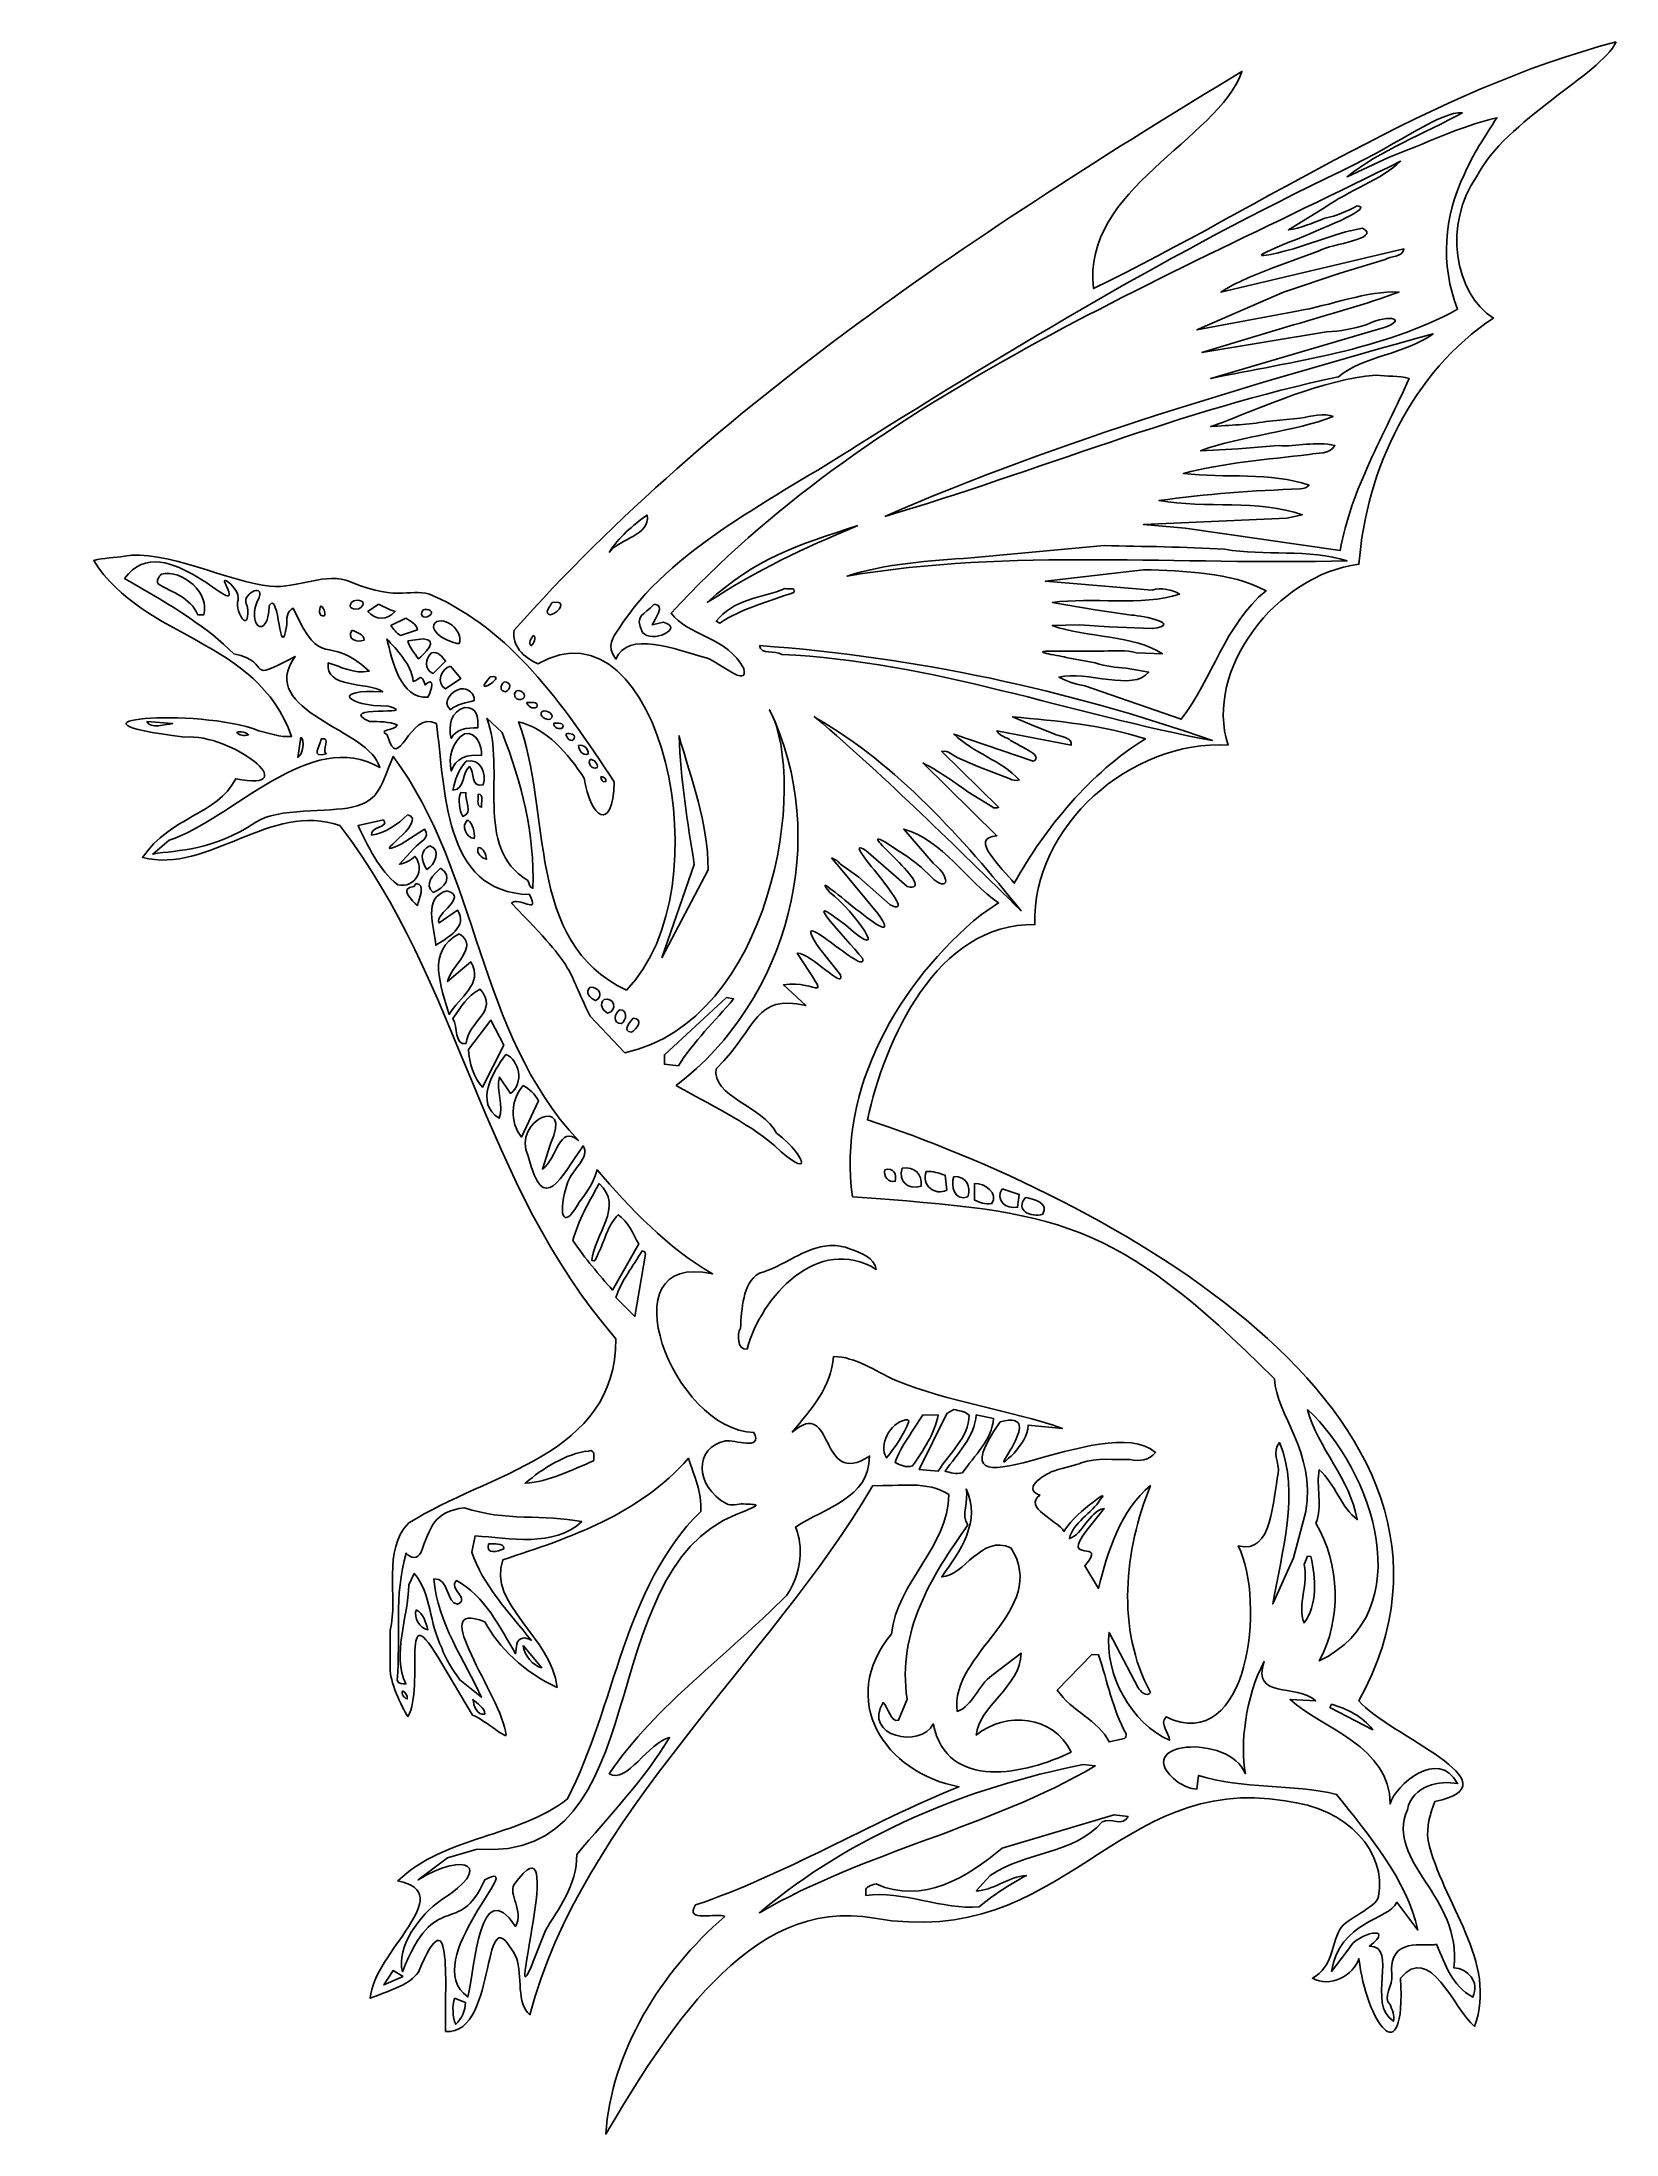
# Model space of a CAD drawing. Header units: centimetres. Extents: x -6.1 to 5.7, y -7.8 to 7.8.
import ezdxf

# ---------------------------------------------------------------- set-up
doc = ezdxf.new("R2010")
doc.units = ezdxf.units.CM
doc.header["$MEASUREMENT"] = 0
doc.layers.add('Ebene 1', color=7, linetype='Continuous')

msp = doc.modelspace()

# ---------------------------------------------------------------- linework, layer by layer
at = {"layer": 'Ebene 1'}
for points, knots in [([(5.70752, 7.83533), (5.59068, 7.58895), (4.87948, 7.25367), (4.66104, 6.82441), (4.66104, 6.82441), (4.41466, 6.47643), (4.49086, 5.94811), (4.78804, 5.76523), (4.78804, 5.76523), (4.18098, 5.36645), (3.833, 4.62985), (3.77966, 3.92119), (3.77966, 3.92119), (3.1599, 3.84245), (2.61634, 3.12871), (2.79922, 2.56483), (2.79922, 2.56483), (2.07532, 2.61055), (1.32602, 1.95777), (1.35142, 1.22117), (1.35142, 1.22117), (0.61482, 1.23387), (0.2262, 0.35757), (0.09666, -0.24186), (0.09666, -0.24186), (1.77814, -0.79304), (4.97092, -2.42118), (3.77966, -4.59542), (3.77966, -4.59542), (4.00064, -4.8545), (4.98362, -5.21518), (4.34862, -5.3498), (4.34862, -5.3498), (4.31052, -5.44378), (4.28512, -5.53522), (4.29782, -5.6419), (4.29782, -5.6419), (4.40196, -6.10418), (4.82614, -6.5563), (4.6458, -7.03382), (4.6458, -7.03382), (4.49086, -6.90428), (4.31052, -6.40136), (4.09208, -6.67314), (4.09208, -6.67314), (4.13018, -7.41482), (3.833, -6.99826), (3.77966, -6.52582), (3.77966, -6.52582), (3.74156, -6.65282), (3.56122, -6.7468), (3.43168, -6.67314), (3.43168, -6.67314), (3.58916, -6.5817), (3.56376, -6.442), (3.63742, -6.30738), (3.63742, -6.30738), (3.6806, -6.2261), (3.91174, -6.14482), (3.92698, -6.061), (3.92698, -6.061), (3.98794, -5.72826), (3.70092, -5.39806), (3.22594, -5.34472), (3.22594, -5.34472), (1.95848, -5.12882), (1.56986, -6.46994), (0.15, -6.22356), (0.15, -6.22356), (-0.80503, -6.04576), (-1.43749, -7.13034), (-1.86421, -7.84154), (-1.86421, -7.84154), (-1.82611, -7.2294), (-1.45019, -6.62234), (-0.97267, -6.21086), (-0.97267, -6.21086), (-1.02347, -6.18038), (-1.28255, -6.25912), (-1.19111, -6.1245), (-1.19111, -6.1245), (-0.52055, -5.89844), (0.09666, -5.5149), (0.78246, -5.23804), (0.78246, -5.23804), (0.2262, -5.13644), (-0.13193, -4.58526), (0.277, -4.0925), (0.277, -4.0925), (0.31764, -3.70134), (0.70626, -3.44226), (0.70626, -3.04856), (0.70626, -3.04856), (0.54878, -2.94442), (0.33034, -2.9876), (0.1373, -2.98252), (0.1373, -2.98252), (-0.63739, -4.30078), (-2.04455, -5.45902), (-2.43317, -6.94746), (-2.43317, -6.94746), (-2.53477, -6.86872), (-2.48905, -6.65282), (-2.53477, -6.52074), (-2.53477, -6.52074), (-2.81417, -5.9721), (-2.65669, -7.09986), (-3.06563, -7.07192), (-3.06563, -7.07192), (-3.07579, -6.78744), (-3.00467, -5.9975), (-3.26883, -6.62742), (-3.26883, -6.62742), (-3.33995, -6.7214), (-3.43901, -6.74934), (-3.62951, -6.823), (-3.62951, -6.823), (-3.60919, -6.4801), (-2.95641, -6.03306), (-3.42377, -5.94416), (-3.42377, -5.94416), (-3.05801, -5.59872), (-2.52969, -5.62412), (-2.15123, -5.32948), (-2.15123, -5.32948), (-1.78801, -4.62336), (-1.73467, -3.75214), (-1.15301, -3.17556), (-1.15301, -3.17556), (-1.14031, -3.03078), (-1.20635, -2.90632), (-1.24445, -2.77678), (-1.24445, -2.77678), (-1.61783, -3.20096), (-2.12329, -3.3686), (-2.63637, -3.53878), (-2.63637, -3.53878), (-2.75575, -3.87152), (-2.26553, -4.1179), (-2.22997, -4.49382), (-2.22997, -4.49382), (-2.47127, -4.3846), (-2.67193, -4.18902), (-2.77099, -4.0036), (-2.77099, -4.0036), (-3.22311, -3.82072), (-2.64145, -4.55986), (-2.61097, -4.85196), (-2.61097, -4.85196), (-2.60843, -4.8799), (-2.79893, -4.72242), (-2.86243, -4.7021), (-2.86243, -4.7021), (-2.86243, -4.7021), (-3.09357, -4.31602), (-3.09357, -4.31602), (-3.09357, -4.31602), (-3.42377, -3.74452), (-3.21549, -4.49128), (-3.34757, -4.71226), (-3.34757, -4.71226), (-3.39583, -4.6386), (-3.48727, -4.44302), (-3.47965, -4.35158), (-3.47965, -4.35158), (-3.47965, -4.35158), (-3.47965, -4.0671), (-3.47965, -4.0671), (-3.47965, -4.0671), (-3.41869, -3.8131), (-3.54315, -3.46512), (-3.33995, -3.26192), (-3.33995, -3.26192), (-2.75321, -2.88854), (-1.78801, -2.76154), (-1.78801, -1.8827), (-1.78801, -1.8827), (-2.79639, -0.727), (-2.95641, 0.79953), (-3.85811, 1.96285), (-3.85811, 1.96285), (-4.37627, 2.14827), (-4.83855, 1.59709), (-5.33639, 1.72409), (-5.33639, 1.72409), (-5.12303, 2.03651), (-4.78013, 2.03905), (-4.63789, 2.31337), (-4.63789, 2.31337), (-4.10957, 2.21177), (-4.66583, 2.65627), (-5.01889, 2.62579), (-5.01889, 2.62579), (-6.09077, 2.75533), (-4.92745, 2.85185), (-4.46517, 2.67405), (-4.46517, 2.67405), (-4.38643, 2.65373), (-4.30515, 2.62325), (-4.21879, 2.63087), (-4.21879, 2.63087), (-4.48295, 3.37255), (-5.31861, 3.34461), (-5.70215, 3.94913), (-5.70215, 3.94913), (-5.63103, 3.96945), (-5.54213, 3.96945), (-5.47101, 3.98215), (-5.47101, 3.98215), (-5.19415, 4.04057), (-4.66837, 3.78403), (-4.38135, 3.75609), (-4.38135, 3.75609), (-4.17053, 3.73831), (-3.95971, 3.86785), (-3.77683, 3.78911), (-3.77683, 3.78911), (-3.40091, 3.63163), (-3.31963, 3.75609), (-3.15707, 3.68497), (-3.15707, 3.68497), (-2.58049, 3.42589), (-2.20203, 2.90265), (-1.80071, 2.29051), (-1.80071, 2.29051), (-1.81341, 1.89935), (-1.98105, 2.02127), (-2.02677, 2.31845), (-2.02677, 2.31845), (-2.14361, 2.49879), (-2.30871, 2.69437), (-2.51953, 2.74009), (-2.51953, 2.74009), (-2.26553, 2.07969), (-2.47635, 1.08401), (-1.70927, 0.73095), (-1.70927, 0.73095), (-0.95997, 1.49041), (-1.45781, 3.70275), (-2.37475, 3.17443), (-2.37475, 3.17443), (-2.48143, 3.22523), (-2.57033, 3.30905), (-2.55001, 3.42843), (-2.55001, 3.42843), (-1.03617, 5.13277), (0.9628, 6.43833), (2.90336, 7.61435), (2.90336, 7.61435), (2.72048, 7.09619), (1.6994, 6.73551), (1.79084, 5.98621), (1.79084, 5.98621), (3.0837, 6.61867), (4.32322, 7.47211), (5.70752, 7.83533)], [0, 0, 0, 0, 0.015625, 0.015625, 0.015625, 0.015625, 0.03125, 0.03125, 0.03125, 0.03125, 0.046875, 0.046875, 0.046875, 0.046875, 0.0625, 0.0625, 0.0625, 0.0625, 0.078125, 0.078125, 0.078125, 0.078125, 0.09375, 0.09375, 0.09375, 0.09375, 0.109375, 0.109375, 0.109375, 0.109375, 0.125, 0.125, 0.125, 0.125, 0.140625, 0.140625, 0.140625, 0.140625, 0.15625, 0.15625, 0.15625, 0.15625, 0.171875, 0.171875, 0.171875, 0.171875, 0.1875, 0.1875, 0.1875, 0.1875, 0.203125, 0.203125, 0.203125, 0.203125, 0.21875, 0.21875, 0.21875, 0.21875, 0.234375, 0.234375, 0.234375, 0.234375, 0.25, 0.25, 0.25, 0.25, 0.265625, 0.265625, 0.265625, 0.265625, 0.28125, 0.28125, 0.28125, 0.28125, 0.296875, 0.296875, 0.296875, 0.296875, 0.3125, 0.3125, 0.3125, 0.3125, 0.328125, 0.328125, 0.328125, 0.328125, 0.34375, 0.34375, 0.34375, 0.34375, 0.359375, 0.359375, 0.359375, 0.359375, 0.375, 0.375, 0.375, 0.375, 0.390625, 0.390625, 0.390625, 0.390625, 0.40625, 0.40625, 0.40625, 0.40625, 0.421875, 0.421875, 0.421875, 0.421875, 0.4375, 0.4375, 0.4375, 0.4375, 0.453125, 0.453125, 0.453125, 0.453125, 0.46875, 0.46875, 0.46875, 0.46875, 0.484375, 0.484375, 0.484375, 0.484375, 0.5, 0.5, 0.5, 0.5, 0.515625, 0.515625, 0.515625, 0.515625, 0.53125, 0.53125, 0.53125, 0.53125, 0.546875, 0.546875, 0.546875, 0.546875, 0.5625, 0.5625, 0.5625, 0.5625, 0.578125, 0.578125, 0.578125, 0.578125, 0.59375, 0.59375, 0.59375, 0.59375, 0.609375, 0.609375, 0.609375, 0.609375, 0.625, 0.625, 0.625, 0.625, 0.640625, 0.640625, 0.640625, 0.640625, 0.65625, 0.65625, 0.65625, 0.65625, 0.671875, 0.671875, 0.671875, 0.671875, 0.6875, 0.6875, 0.6875, 0.6875, 0.703125, 0.703125, 0.703125, 0.703125, 0.71875, 0.71875, 0.71875, 0.71875, 0.734375, 0.734375, 0.734375, 0.734375, 0.75, 0.75, 0.75, 0.75, 0.765625, 0.765625, 0.765625, 0.765625, 0.78125, 0.78125, 0.78125, 0.78125, 0.796875, 0.796875, 0.796875, 0.796875, 0.8125, 0.8125, 0.8125, 0.8125, 0.828125, 0.828125, 0.828125, 0.828125, 0.84375, 0.84375, 0.84375, 0.84375, 0.859375, 0.859375, 0.859375, 0.859375, 0.875, 0.875, 0.875, 0.875, 0.890625, 0.890625, 0.890625, 0.890625, 0.90625, 0.90625, 0.90625, 0.90625, 0.921875, 0.921875, 0.921875, 0.921875, 0.9375, 0.9375, 0.9375, 0.9375, 0.953125, 0.953125, 0.953125, 0.953125, 0.96875, 0.96875, 0.96875, 0.96875, 0.984375, 0.984375, 0.984375, 0.984375, 1, 1, 1, 1]), ([(-5.19669, 3.84753), (-5.03159, 3.88563), (-4.83093, 3.70021), (-4.87665, 3.54273), (-4.87665, 3.54273), (-4.87665, 3.54273), (-4.92237, 3.54273), (-4.92237, 3.54273), (-4.92237, 3.54273), (-4.97571, 3.67227), (-5.11033, 3.70783), (-5.21955, 3.77387), (-5.21955, 3.77387), (-5.23479, 3.80435), (-5.21193, 3.82467), (-5.19669, 3.84753)], [0, 0, 0, 0, 0.25, 0.25, 0.25, 0.25, 0.5, 0.5, 0.5, 0.5, 0.75, 0.75, 0.75, 0.75, 1, 1, 1, 1]), ([(-1.50099, 3.62147), (-1.41209, 3.61639), (-1.50099, 3.50971), (-1.51623, 3.46653), (-1.51623, 3.46653), (-1.51623, 3.46653), (-1.43241, 3.48685), (-1.43241, 3.48685), (-1.43241, 3.48685), (-1.26731, 3.44113), (-1.52385, 3.32429), (-1.58989, 3.41065), (-1.58989, 3.41065), (-1.65339, 3.54273), (-1.57973, 3.53765), (-1.50099, 3.62147)], [0, 0, 0, 0, 0.25, 0.25, 0.25, 0.25, 0.5, 0.5, 0.5, 0.5, 0.75, 0.75, 0.75, 0.75, 1, 1, 1, 1]), ([(-0.95997, 0.67507), (-0.95997, 0.67507), (-0.90663, 0.66491), (-0.90663, 0.66491), (-0.90663, 0.66491), (-1.04887, 0.49727), (-1.20635, 0.34487), (-1.32065, 0.16199), (-1.32065, 0.16199), (-1.32065, 0.16199), (-1.42479, 0.17469), (-1.42479, 0.17469), (-1.42479, 0.17469), (-1.42479, 0.17469), (-1.42479, 0.24581), (-1.42479, 0.24581), (-1.42479, 0.24581), (-1.42479, 0.24581), (-0.95997, 0.67507), (-0.95997, 0.67507)], [0, 0, 0, 0, 0.2, 0.2, 0.2, 0.2, 0.4, 0.4, 0.4, 0.4, 0.6, 0.6, 0.6, 0.6, 0.8, 0.8, 0.8, 0.8, 1, 1, 1, 1]), ([(-0.18527, -1.1842), (-0.13193, -1.18166), (-0.08113, -1.18928), (-0.03033, -1.2096), (-0.03033, -1.2096), (0.04586, -1.235), (0.15, -1.27818), (0.1627, -1.362), (0.1627, -1.362), (-0.27417, -1.0953), (-0.70089, -1.56774), (-0.80503, -1.9589), (-0.80503, -1.9589), (-0.88123, -1.96652), (-0.88123, -1.84968), (-0.85583, -1.80142), (-0.85583, -1.80142), (-0.84313, -1.65918), (-0.84313, -1.47122), (-0.71359, -1.38994), (-0.71359, -1.38994), (-0.53325, -1.34422), (-0.37831, -1.19436), (-0.18527, -1.1842)], [0, 0, 0, 0, 0.16666667, 0.16666667, 0.16666667, 0.16666667, 0.33333333, 0.33333333, 0.33333333, 0.33333333, 0.5, 0.5, 0.5, 0.5, 0.66666667, 0.66666667, 0.66666667, 0.66666667, 0.83333333, 0.83333333, 0.83333333, 0.83333333, 1, 1, 1, 1])]:
    msp.add_open_spline(points, degree=3, knots=knots, dxfattribs=at)
at = {"layer": 'Ebene 1', "color": 7}
for points, knots in [([(4.5569, 7.30447), (4.27242, 7.14953), (3.93714, 7.01999), (3.69076, 6.82441), (3.69076, 6.82441), (3.69076, 6.82441), (4.00064, 6.96919), (4.00064, 6.96919), (4.00064, 6.96919), (4.27242, 7.07079), (4.5315, 7.20033), (4.81344, 7.26637), (4.81344, 7.26637), (4.72454, 7.12413), (4.6331, 6.99459), (4.5696, 6.83965), (4.5696, 6.83965), (4.41466, 6.52977), (4.38926, 6.16655), (4.5188, 5.83127), (4.5188, 5.83127), (3.94984, 5.52139), (3.28944, 5.44265), (2.66968, 5.31311), (2.66968, 5.31311), (2.66968, 5.31311), (3.9092, 5.67633), (3.9092, 5.67633), (3.9092, 5.67633), (4.18098, 5.75253), (4.01334, 5.80587), (3.833, 5.71443), (3.833, 5.71443), (3.74156, 5.68903), (3.63996, 5.66363), (3.53582, 5.66363), (3.53582, 5.66363), (3.53582, 5.66363), (2.60364, 5.50869), (2.60364, 5.50869), (2.60364, 5.50869), (2.60364, 5.50869), (3.28944, 5.71443), (3.28944, 5.71443), (3.28944, 5.71443), (3.54852, 5.79063), (3.833, 5.86937), (4.07938, 5.96081), (4.07938, 5.96081), (3.8457, 5.97351), (3.56122, 5.85667), (3.31484, 5.81857), (3.31484, 5.81857), (3.31484, 5.81857), (2.56554, 5.67633), (2.56554, 5.67633), (2.56554, 5.67633), (2.56554, 5.67633), (3.21324, 5.96081), (3.21324, 5.96081), (3.21324, 5.96081), (3.21324, 5.96081), (3.63996, 6.10305), (3.63996, 6.10305), (3.63996, 6.10305), (3.63996, 6.10305), (3.97524, 6.20465), (3.97524, 6.20465), (3.97524, 6.20465), (4.01334, 6.23005), (4.10478, 6.21989), (4.11748, 6.28339), (4.11748, 6.28339), (4.11748, 6.28339), (2.74588, 5.96081), (2.74588, 5.96081), (2.74588, 5.96081), (2.86272, 6.03701), (3.00496, 6.09035), (3.1345, 6.14115), (3.1345, 6.14115), (3.1345, 6.14115), (3.48248, 6.27069), (3.48248, 6.27069), (3.48248, 6.27069), (3.57392, 6.32149), (3.94984, 6.35959), (3.8076, 6.43833), (3.8076, 6.43833), (3.8076, 6.43833), (3.67806, 6.41293), (3.67806, 6.41293), (3.67806, 6.41293), (3.67806, 6.41293), (3.59932, 6.38753), (3.59932, 6.38753), (3.59932, 6.38753), (3.59932, 6.38753), (3.28944, 6.28339), (3.28944, 6.28339), (3.28944, 6.28339), (2.47664, 6.07765), (4.01334, 6.58057), (3.76696, 6.60597), (3.76696, 6.60597), (3.69076, 6.56787), (3.61202, 6.52977), (3.52312, 6.51453), (3.52312, 6.51453), (3.43168, 6.47643), (3.34024, 6.43833), (3.25134, 6.42563), (3.25134, 6.42563), (3.25134, 6.42563), (3.52312, 6.59327), (3.52312, 6.59327), (3.52312, 6.59327), (3.70346, 6.72281), (3.94984, 6.80155), (4.09208, 6.94125), (4.09208, 6.94125), (2.20486, 5.99891), (0.08396, 5.14547), (-1.37399, 3.55543), (-1.37399, 3.55543), (-1.25715, 3.38779), (-0.94727, 3.37509), (-0.83043, 3.13887), (-0.83043, 3.13887), (-0.79233, 2.98901), (-1.02347, 3.19221), (-1.10221, 3.21761), (-1.10221, 3.21761), (-1.34859, 3.28619), (-1.69911, 3.42589), (-1.78801, 3.20999), (-1.78801, 3.20999), (-1.86675, 3.31159), (-1.80833, 3.37509), (-1.76769, 3.43605), (-1.76769, 3.43605), (-1.39431, 4.03295), (-0.58659, 4.42157), (0.02046, 4.81019), (0.02046, 4.81019), (1.20664, 5.55949), (2.3979, 6.26815), (3.64758, 6.86759), (3.64758, 6.86759), (4.13018, 7.09873), (4.38418, 7.31209), (4.5569, 7.30447)], [0, 0, 0, 0, 0.02631579, 0.02631579, 0.02631579, 0.02631579, 0.05263158, 0.05263158, 0.05263158, 0.05263158, 0.07894737, 0.07894737, 0.07894737, 0.07894737, 0.10526316, 0.10526316, 0.10526316, 0.10526316, 0.13157895, 0.13157895, 0.13157895, 0.13157895, 0.15789474, 0.15789474, 0.15789474, 0.15789474, 0.18421053, 0.18421053, 0.18421053, 0.18421053, 0.21052632, 0.21052632, 0.21052632, 0.21052632, 0.23684211, 0.23684211, 0.23684211, 0.23684211, 0.26315789, 0.26315789, 0.26315789, 0.26315789, 0.28947368, 0.28947368, 0.28947368, 0.28947368, 0.31578947, 0.31578947, 0.31578947, 0.31578947, 0.34210526, 0.34210526, 0.34210526, 0.34210526, 0.36842105, 0.36842105, 0.36842105, 0.36842105, 0.39473684, 0.39473684, 0.39473684, 0.39473684, 0.42105263, 0.42105263, 0.42105263, 0.42105263, 0.44736842, 0.44736842, 0.44736842, 0.44736842, 0.47368421, 0.47368421, 0.47368421, 0.47368421, 0.5, 0.5, 0.5, 0.5, 0.52631579, 0.52631579, 0.52631579, 0.52631579, 0.55263158, 0.55263158, 0.55263158, 0.55263158, 0.57894737, 0.57894737, 0.57894737, 0.57894737, 0.60526316, 0.60526316, 0.60526316, 0.60526316, 0.63157895, 0.63157895, 0.63157895, 0.63157895, 0.65789474, 0.65789474, 0.65789474, 0.65789474, 0.68421053, 0.68421053, 0.68421053, 0.68421053, 0.71052632, 0.71052632, 0.71052632, 0.71052632, 0.73684211, 0.73684211, 0.73684211, 0.73684211, 0.76315789, 0.76315789, 0.76315789, 0.76315789, 0.78947368, 0.78947368, 0.78947368, 0.78947368, 0.81578947, 0.81578947, 0.81578947, 0.81578947, 0.84210526, 0.84210526, 0.84210526, 0.84210526, 0.86842105, 0.86842105, 0.86842105, 0.86842105, 0.89473684, 0.89473684, 0.89473684, 0.89473684, 0.92105263, 0.92105263, 0.92105263, 0.92105263, 0.94736842, 0.94736842, 0.94736842, 0.94736842, 0.97368421, 0.97368421, 0.97368421, 0.97368421, 1, 1, 1, 1]), ([(0.2262, 4.27933), (1.55716, 4.86099), (2.95416, 5.26231), (4.33592, 5.64839), (4.33592, 5.64839), (4.13018, 5.49599), (3.8076, 5.48075), (3.62726, 5.32581), (3.62726, 5.32581), (2.46394, 5.08197), (1.36412, 4.61461), (0.2262, 4.27933)], [0, 0, 0, 0, 0.33333333, 0.33333333, 0.33333333, 0.33333333, 0.66666667, 0.66666667, 0.66666667, 0.66666667, 1, 1, 1, 1]), ([(3.9092, 5.33851), (3.98794, 5.32581), (4.07938, 5.33851), (4.15558, 5.31311), (4.15558, 5.31311), (3.97524, 4.89909), (3.71616, 4.47491), (3.63996, 4.02533), (3.63996, 4.02533), (3.63996, 4.02533), (2.47664, 4.19043), (2.47664, 4.19043), (2.47664, 4.19043), (2.47664, 4.19043), (2.16422, 4.21837), (2.16422, 4.21837), (2.16422, 4.21837), (2.16422, 4.21837), (3.23864, 4.26663), (3.23864, 4.26663), (3.23864, 4.26663), (3.23864, 4.26663), (3.35548, 4.29203), (3.35548, 4.29203), (3.35548, 4.29203), (3.03036, 4.40887), (2.63158, 4.33521), (2.28106, 4.39871), (2.28106, 4.39871), (2.63158, 4.44697), (2.99226, 4.47491), (3.34024, 4.48507), (3.34024, 4.48507), (3.36818, 4.48507), (3.39358, 4.50031), (3.40628, 4.51301), (3.40628, 4.51301), (3.1218, 4.61461), (2.77382, 4.56381), (2.46394, 4.60191), (2.46394, 4.60191), (2.75858, 4.68065), (3.0964, 4.70605), (3.40628, 4.74415), (3.40628, 4.74415), (3.46978, 4.75685), (3.56122, 4.74415), (3.59932, 4.81019), (3.59932, 4.81019), (3.45708, 4.84829), (3.31484, 4.79749), (3.17514, 4.81019), (3.17514, 4.81019), (3.17514, 4.81019), (2.87542, 4.78479), (2.87542, 4.78479), (2.87542, 4.78479), (2.87542, 4.78479), (2.59348, 4.77209), (2.59348, 4.77209), (2.59348, 4.77209), (2.90336, 4.88639), (3.30214, 4.91433), (3.58662, 5.02863), (3.58662, 5.02863), (3.52312, 5.05657), (3.41898, 5.02863), (3.34024, 5.01593), (3.34024, 5.01593), (3.34024, 5.01593), (3.0837, 4.99053), (3.0837, 4.99053), (3.0837, 4.99053), (2.95416, 4.96513), (2.81192, 4.96513), (2.66968, 4.95243), (2.66968, 4.95243), (3.0964, 5.10737), (3.48248, 5.30041), (3.9092, 5.33851)], [0, 0, 0, 0, 0.05, 0.05, 0.05, 0.05, 0.1, 0.1, 0.1, 0.1, 0.15, 0.15, 0.15, 0.15, 0.2, 0.2, 0.2, 0.2, 0.25, 0.25, 0.25, 0.25, 0.3, 0.3, 0.3, 0.3, 0.35, 0.35, 0.35, 0.35, 0.4, 0.4, 0.4, 0.4, 0.45, 0.45, 0.45, 0.45, 0.5, 0.5, 0.5, 0.5, 0.55, 0.55, 0.55, 0.55, 0.6, 0.6, 0.6, 0.6, 0.65, 0.65, 0.65, 0.65, 0.7, 0.7, 0.7, 0.7, 0.75, 0.75, 0.75, 0.75, 0.8, 0.8, 0.8, 0.8, 0.85, 0.85, 0.85, 0.85, 0.9, 0.9, 0.9, 0.9, 0.95, 0.95, 0.95, 0.95, 1, 1, 1, 1]), ([(-1.83881, 4.01009), (-1.77277, 4.11931), (-1.65847, 4.21583), (-1.55433, 4.28949), (-1.55433, 4.28949), (-1.52893, 4.13455), (-1.76007, 4.11677), (-1.83881, 4.01009)], [0, 0, 0, 0, 0.5, 0.5, 0.5, 0.5, 1, 1, 1, 1]), ([(-0.17257, 1.72155), (-0.14463, 1.71139), (-0.11923, 1.69361), (-0.10653, 1.67329), (-0.10653, 1.67329), (-0.10653, 1.67329), (0.03316, 1.57677), (0.03316, 1.57677), (0.03316, 1.57677), (0.03316, 1.57677), (0.26684, 1.36849), (0.26684, 1.36849), (0.26684, 1.36849), (0.52338, 1.25165), (-0.14463, 1.91459), (0.08396, 1.77743), (0.08396, 1.77743), (0.08396, 1.77743), (0.29224, 1.59709), (0.29224, 1.59709), (0.29224, 1.59709), (0.29224, 1.59709), (0.39384, 1.50565), (0.39384, 1.50565), (0.39384, 1.50565), (0.65292, 1.45485), (-0.01509, 1.97301), (0.2262, 1.84093), (0.2262, 1.84093), (0.2262, 1.84093), (0.34304, 1.76473), (0.34304, 1.76473), (0.34304, 1.76473), (0.41924, 1.71901), (0.48528, 1.66313), (0.54878, 1.60471), (0.54878, 1.60471), (0.69102, 1.44723), (0.74436, 1.55391), (0.58942, 1.68091), (0.58942, 1.68091), (0.58942, 1.68091), (0.36844, 1.93745), (0.36844, 1.93745), (0.36844, 1.93745), (0.66562, 1.84855), (0.8358, 1.55391), (1.07964, 1.38373), (1.07964, 1.38373), (1.07964, 1.38373), (0.9501, 1.29737), (0.9501, 1.29737), (0.9501, 1.29737), (0.33034, 0.79191), (-0.13193, -0.01834), (-0.01509, -0.81844), (-0.01509, -0.81844), (1.53176, -0.93274), (1.93308, -0.97084), (3.1472, -2.18242), (3.1472, -2.18242), (3.1599, -2.45674), (3.45708, -2.72344), (3.38088, -3.17556), (3.38088, -3.17556), (3.38088, -3.17556), (3.28944, -3.52354), (3.28944, -3.52354), (3.28944, -3.52354), (3.28944, -3.52354), (3.1345, -3.86898), (3.1345, -3.86898), (3.1345, -3.86898), (3.198, -3.49052), (3.34024, -3.0384), (3.1853, -2.65994), (3.1853, -2.65994), (3.1218, -2.72598), (3.1853, -2.8098), (3.17514, -2.89108), (3.17514, -2.89108), (3.1345, -3.07904), (3.1345, -3.50322), (2.87542, -3.43464), (2.87542, -3.43464), (3.0837, -3.84866), (2.95416, -5.01198), (2.3344, -4.7148), (2.3344, -4.7148), (2.28106, -4.77068), (2.3598, -4.83418), (2.3598, -4.89006), (2.3598, -4.89006), (2.07532, -4.76814), (1.86958, -4.38968), (1.90768, -4.08234), (1.90768, -4.08234), (1.90768, -4.08234), (2.12612, -4.49636), (2.12612, -4.49636), (2.12612, -4.49636), (2.13882, -4.52176), (2.19216, -4.57256), (2.21756, -4.53192), (2.21756, -4.53192), (1.95848, -4.05694), (2.02198, -3.46512), (2.21756, -2.98252), (2.21756, -2.98252), (1.99658, -3.16032), (1.89498, -3.47782), (1.82894, -3.75214), (1.82894, -3.75214), (1.82894, -3.75214), (1.7248, -3.5845), (1.7248, -3.5845), (1.7248, -3.5845), (1.90768, -3.3686), (1.53176, -3.5845), (1.74004, -3.31526), (1.74004, -3.31526), (1.74004, -3.31526), (1.86958, -3.1527), (1.86958, -3.1527), (1.86958, -3.1527), (1.75274, -3.18064), (1.7121, -3.34574), (1.6105, -3.37876), (1.6105, -3.37876), (1.6359, -3.25938), (1.77814, -3.18826), (1.84164, -3.08666), (1.84164, -3.08666), (1.94578, -2.97236), (1.6105, -3.2289), (1.56986, -3.32542), (1.56986, -3.32542), (1.51906, -3.2416), (1.25998, -3.14508), (1.38952, -3.05364), (1.38952, -3.05364), (1.23712, -3.0003), (1.45048, -2.88346), (1.49874, -2.87076), (1.49874, -2.87076), (1.56986, -2.8479), (1.6613, -2.82758), (1.6994, -2.81234), (1.6994, -2.81234), (1.81624, -2.7717), (1.94578, -2.78948), (2.06262, -2.78694), (2.06262, -2.78694), (2.13882, -2.80218), (2.20486, -2.79456), (2.25566, -2.7336), (2.25566, -2.7336), (1.88228, -2.40594), (0.52338, -3.30256), (1.09234, -2.505), (1.09234, -2.505), (1.48096, -2.39832), (0.9247, -2.99776), (1.19648, -2.73868), (1.19648, -2.73868), (1.24728, -2.67518), (1.30062, -2.60914), (1.30062, -2.5304), (1.30062, -2.5304), (1.30062, -2.5304), (1.55716, -2.55326), (1.55716, -2.55326), (1.55716, -2.55326), (1.15838, -2.41356), (0.70626, -2.35768), (0.30494, -2.19258), (0.30494, -2.19258), (0.15, -2.12146), (0.00776, -2.01732), (-0.15733, -2.01478), (-0.15733, -2.01478), (-0.17257, -2.24338), (-0.32497, -2.41102), (-0.46721, -2.5812), (-0.46721, -2.5812), (-0.14463, -2.30688), (-0.27417, -3.013), (0.1119, -2.76154), (0.1119, -2.76154), (0.1119, -3.07904), (-0.22337, -3.14762), (-0.44181, -3.2924), (-0.44181, -3.2924), (-0.40371, -3.38892), (-0.36561, -3.5845), (-0.50785, -3.80294), (-0.50785, -3.80294), (-0.94727, -4.25252), (-1.48829, -4.62336), (-1.83881, -5.14152), (-1.83881, -5.14152), (-1.70927, -5.2228), (-1.54163, -4.90276), (-1.38669, -4.86974), (-1.38669, -4.86974), (-1.57973, -5.18978), (-1.83881, -5.45902), (-2.08265, -5.74604), (-2.08265, -5.74604), (-2.07757, -5.97718), (-2.22743, -6.1626), (-2.31633, -6.315), (-2.31633, -6.315), (-2.31633, -6.315), (-2.40777, -6.54868), (-2.40777, -6.54868), (-2.40777, -6.54868), (-2.63891, -7.11256), (-2.13091, -5.37774), (-2.55255, -5.97464), (-2.55255, -5.97464), (-2.59573, -6.03814), (-2.47889, -6.17022), (-2.53985, -6.28452), (-2.53985, -6.28452), (-2.81163, -5.8832), (-2.84465, -6.59694), (-2.89799, -6.81284), (-2.89799, -6.81284), (-3.27899, -6.5436), (-2.42555, -5.75366), (-2.77099, -5.93654), (-2.77099, -5.93654), (-2.97165, -6.38104), (-3.13929, -5.98988), (-3.38821, -6.62488), (-3.38821, -6.62488), (-3.43393, -6.43946), (-3.26375, -6.2007), (-3.09357, -6.08386), (-3.09357, -6.08386), (-2.70749, -5.84256), (-2.90307, -5.71302), (-3.27137, -5.93654), (-3.27137, -5.93654), (-3.27137, -5.93654), (-3.05039, -5.77144), (-3.05039, -5.77144), (-3.05039, -5.77144), (-3.05039, -5.77144), (-2.82941, -5.7054), (-2.82941, -5.7054), (-2.82941, -5.7054), (-1.47305, -5.81462), (-1.98359, -3.63784), (-0.88631, -3.19842), (-0.88631, -3.19842), (-0.67295, -3.11206), (-0.72375, -3.1273), (-0.83551, -3.11968), (-0.83551, -3.11968), (-0.87107, -3.11714), (-0.92441, -3.14), (-0.96251, -3.11714), (-0.96251, -3.11714), (-1.19873, -2.98506), (-1.20381, -2.6955), (-0.96759, -2.64724), (-0.96759, -2.64724), (-0.90155, -2.63454), (-0.68565, -2.72598), (-0.75423, -2.58374), (-0.75423, -2.58374), (-1.35875, -2.57358), (-1.87691, -1.21976), (-1.06411, -1.39502), (-1.06411, -1.39502), (-1.39939, -1.20452), (-1.68387, -0.90226), (-1.93025, -0.61524), (-1.93025, -0.61524), (-1.96073, -0.74478), (-2.04455, -0.82352), (-2.07757, -0.88194), (-2.07757, -0.88194), (-2.18679, -1.07498), (-2.22743, -0.9429), (-2.14869, -0.70668), (-2.14869, -0.70668), (-2.12329, -0.62794), (-1.97597, -0.51364), (-2.03439, -0.43744), (-2.03439, -0.43744), (-2.19949, -0.6635), (-2.33157, -0.981), (-2.44587, -0.51364), (-2.44587, -0.51364), (-2.57541, -0.24186), (-2.10297, -0.04628), (-2.27823, -0.4222), (-2.27823, -0.4222), (-2.27823, -0.4222), (-2.33919, -0.61016), (-2.33919, -0.61016), (-2.33919, -0.61016), (-2.22997, -0.5365), (-2.21473, -0.2698), (-2.06995, -0.3968), (-2.06995, -0.3968), (-2.83957, 0.42869), (-2.80147, 1.58947), (-3.45679, 2.48101), (-3.45679, 2.48101), (-3.55077, 2.27781), (-3.54569, 2.15081), (-3.76667, 2.10001), (-3.76667, 2.10001), (-3.93685, 2.06191), (-4.32293, 2.09747), (-4.48803, 1.98825), (-4.48803, 1.98825), (-4.81569, 1.76981), (-5.06461, 1.78251), (-5.26019, 1.74949), (-5.26019, 1.74949), (-5.26019, 1.74949), (-5.13573, 1.85363), (-5.13573, 1.85363), (-5.13573, 1.85363), (-4.66837, 2.00603), (-4.07147, 2.70453), (-3.55839, 2.39719), (-3.55839, 2.39719), (-3.62189, 2.68421), (-4.49057, 2.81375), (-4.19339, 3.23031), (-4.19339, 3.23031), (-4.59217, 3.01949), (-4.33817, 3.18205), (-4.65313, 3.25063), (-4.65313, 3.25063), (-4.85125, 3.44875), (-5.08493, 3.59353), (-5.47101, 3.81451), (-5.47101, 3.81451), (-5.17383, 4.22853), (-4.56423, 3.44621), (-4.70901, 3.76117), (-4.70901, 3.76117), (-4.77251, 3.87039), (-4.57947, 3.72053), (-4.62519, 3.63671), (-4.62519, 3.63671), (-4.62519, 3.51225), (-4.52613, 3.41573), (-4.55153, 3.60877), (-4.55153, 3.60877), (-4.60995, 3.69513), (-4.41945, 3.78403), (-4.46263, 3.67227), (-4.46263, 3.67227), (-4.57185, 3.46145), (-4.39405, 3.33953), (-4.38643, 3.61131), (-4.38643, 3.61131), (-4.31023, 3.73831), (-4.31023, 3.15411), (-4.25435, 3.46653), (-4.25435, 3.46653), (-4.25943, 3.51225), (-4.25435, 3.57067), (-4.20609, 3.59099), (-4.20609, 3.59099), (-3.98765, 3.10331), (-3.96987, 3.42081), (-3.63713, 3.12109), (-3.63713, 3.12109), (-3.75143, 3.09569), (-3.84541, 3.15411), (-3.94447, 3.18205), (-3.94447, 3.18205), (-3.96987, 2.98647), (-3.64983, 3.04235), (-3.53553, 2.96615), (-3.53553, 2.96615), (-3.92161, 2.98647), (-3.82001, 2.86201), (-3.49235, 2.85693), (-3.49235, 2.85693), (-3.23835, 2.78327), (-3.90637, 2.86963), (-3.63459, 2.74263), (-3.63459, 2.74263), (-3.56347, 2.74263), (-3.48473, 2.74263), (-3.42885, 2.71723), (-3.42885, 2.71723), (-3.43647, 2.66897), (-3.58379, 2.68929), (-3.50251, 2.64357), (-3.50251, 2.64357), (-3.41361, 2.32861), (-3.34249, 2.83661), (-3.13421, 2.72739), (-3.13421, 2.72739), (-3.06563, 2.25241), (-3.09357, 1.45739), (-2.43571, 1.44723), (-2.43571, 1.44723), (-2.35189, 1.28213), (-2.52207, 1.43961), (-2.57033, 1.38119), (-2.57033, 1.38119), (-2.05217, 0.84779), (-2.17155, 0.90875), (-1.98105, 0.53537), (-1.98105, 0.53537), (-1.98105, 0.53537), (-1.72197, 0.26105), (-1.72197, 0.26105), (-1.72197, 0.26105), (-0.62469, 0.49727), (-0.34021, 2.28035), (-0.63739, 2.83153), (-0.63739, 2.83153), (-0.17257, 1.86633), (-0.49515, 0.66237), (-1.33589, 0.01467), (-1.33589, 0.01467), (-1.08951, -0.12756), (-0.81773, -0.24948), (-0.59675, -0.43744), (-0.59675, -0.43744), (-0.32497, -0.69652), (-0.34021, -0.5365), (-0.58405, -0.34092), (-0.58405, -0.34092), (-0.68819, -0.14026), (-1.07681, -0.06406), (-1.03617, 0.14167), (-1.03617, 0.14167), (-0.71359, 0.46679), (-0.75423, 0.70047), (-0.36561, 0.61411), (-0.36561, 0.61411), (-0.36561, 0.61411), (-0.53325, 0.76905), (-0.53325, 0.76905), (-0.53325, 0.76905), (-0.27417, 0.81477), (-0.15733, 0.58363), (-0.42911, 1.00781), (-0.42911, 1.00781), (-0.32497, 1.00527), (-0.06843, 0.72079), (-0.10653, 0.84525), (-0.10653, 0.84525), (-0.10653, 0.84525), (-0.26147, 1.04083), (-0.26147, 1.04083), (-0.26147, 1.04083), (-0.53325, 1.43961), (0.1119, 0.80207), (0.05856, 0.96971), (0.05856, 0.96971), (-0.06843, 1.12211), (-0.44181, 1.50819), (-0.06843, 1.21863), (-0.06843, 1.21863), (0.29224, 0.90113), (-0.00239, 1.32785), (-0.18527, 1.46247), (-0.18527, 1.46247), (-0.40371, 1.71901), (0.43448, 0.92653), (0.1754, 1.30499), (0.1754, 1.30499), (0.1754, 1.30499), (-0.09383, 1.62757), (-0.09383, 1.62757), (-0.09383, 1.62757), (-0.09383, 1.62757), (-0.17257, 1.72155), (-0.17257, 1.72155)], [0, 0, 0, 0, 0.00826446, 0.00826446, 0.00826446, 0.00826446, 0.01652893, 0.01652893, 0.01652893, 0.01652893, 0.02479339, 0.02479339, 0.02479339, 0.02479339, 0.03305785, 0.03305785, 0.03305785, 0.03305785, 0.04132231, 0.04132231, 0.04132231, 0.04132231, 0.04958678, 0.04958678, 0.04958678, 0.04958678, 0.05785124, 0.05785124, 0.05785124, 0.05785124, 0.0661157, 0.0661157, 0.0661157, 0.0661157, 0.07438017, 0.07438017, 0.07438017, 0.07438017, 0.08264463, 0.08264463, 0.08264463, 0.08264463, 0.09090909, 0.09090909, 0.09090909, 0.09090909, 0.09917355, 0.09917355, 0.09917355, 0.09917355, 0.10743802, 0.10743802, 0.10743802, 0.10743802, 0.11570248, 0.11570248, 0.11570248, 0.11570248, 0.12396694, 0.12396694, 0.12396694, 0.12396694, 0.1322314, 0.1322314, 0.1322314, 0.1322314, 0.14049587, 0.14049587, 0.14049587, 0.14049587, 0.14876033, 0.14876033, 0.14876033, 0.14876033, 0.15702479, 0.15702479, 0.15702479, 0.15702479, 0.16528926, 0.16528926, 0.16528926, 0.16528926, 0.17355372, 0.17355372, 0.17355372, 0.17355372, 0.18181818, 0.18181818, 0.18181818, 0.18181818, 0.19008264, 0.19008264, 0.19008264, 0.19008264, 0.19834711, 0.19834711, 0.19834711, 0.19834711, 0.20661157, 0.20661157, 0.20661157, 0.20661157, 0.21487603, 0.21487603, 0.21487603, 0.21487603, 0.2231405, 0.2231405, 0.2231405, 0.2231405, 0.23140496, 0.23140496, 0.23140496, 0.23140496, 0.23966942, 0.23966942, 0.23966942, 0.23966942, 0.24793388, 0.24793388, 0.24793388, 0.24793388, 0.25619835, 0.25619835, 0.25619835, 0.25619835, 0.26446281, 0.26446281, 0.26446281, 0.26446281, 0.27272727, 0.27272727, 0.27272727, 0.27272727, 0.28099174, 0.28099174, 0.28099174, 0.28099174, 0.2892562, 0.2892562, 0.2892562, 0.2892562, 0.29752066, 0.29752066, 0.29752066, 0.29752066, 0.30578512, 0.30578512, 0.30578512, 0.30578512, 0.31404959, 0.31404959, 0.31404959, 0.31404959, 0.32231405, 0.32231405, 0.32231405, 0.32231405, 0.33057851, 0.33057851, 0.33057851, 0.33057851, 0.33884298, 0.33884298, 0.33884298, 0.33884298, 0.34710744, 0.34710744, 0.34710744, 0.34710744, 0.3553719, 0.3553719, 0.3553719, 0.3553719, 0.36363636, 0.36363636, 0.36363636, 0.36363636, 0.37190083, 0.37190083, 0.37190083, 0.37190083, 0.38016529, 0.38016529, 0.38016529, 0.38016529, 0.38842975, 0.38842975, 0.38842975, 0.38842975, 0.39669421, 0.39669421, 0.39669421, 0.39669421, 0.40495868, 0.40495868, 0.40495868, 0.40495868, 0.41322314, 0.41322314, 0.41322314, 0.41322314, 0.4214876, 0.4214876, 0.4214876, 0.4214876, 0.42975207, 0.42975207, 0.42975207, 0.42975207, 0.43801653, 0.43801653, 0.43801653, 0.43801653, 0.44628099, 0.44628099, 0.44628099, 0.44628099, 0.45454545, 0.45454545, 0.45454545, 0.45454545, 0.46280992, 0.46280992, 0.46280992, 0.46280992, 0.47107438, 0.47107438, 0.47107438, 0.47107438, 0.47933884, 0.47933884, 0.47933884, 0.47933884, 0.48760331, 0.48760331, 0.48760331, 0.48760331, 0.49586777, 0.49586777, 0.49586777, 0.49586777, 0.50413223, 0.50413223, 0.50413223, 0.50413223, 0.51239669, 0.51239669, 0.51239669, 0.51239669, 0.52066116, 0.52066116, 0.52066116, 0.52066116, 0.52892562, 0.52892562, 0.52892562, 0.52892562, 0.53719008, 0.53719008, 0.53719008, 0.53719008, 0.54545455, 0.54545455, 0.54545455, 0.54545455, 0.55371901, 0.55371901, 0.55371901, 0.55371901, 0.56198347, 0.56198347, 0.56198347, 0.56198347, 0.57024793, 0.57024793, 0.57024793, 0.57024793, 0.5785124, 0.5785124, 0.5785124, 0.5785124, 0.58677686, 0.58677686, 0.58677686, 0.58677686, 0.59504132, 0.59504132, 0.59504132, 0.59504132, 0.60330579, 0.60330579, 0.60330579, 0.60330579, 0.61157025, 0.61157025, 0.61157025, 0.61157025, 0.61983471, 0.61983471, 0.61983471, 0.61983471, 0.62809917, 0.62809917, 0.62809917, 0.62809917, 0.63636364, 0.63636364, 0.63636364, 0.63636364, 0.6446281, 0.6446281, 0.6446281, 0.6446281, 0.65289256, 0.65289256, 0.65289256, 0.65289256, 0.66115702, 0.66115702, 0.66115702, 0.66115702, 0.66942149, 0.66942149, 0.66942149, 0.66942149, 0.67768595, 0.67768595, 0.67768595, 0.67768595, 0.68595041, 0.68595041, 0.68595041, 0.68595041, 0.69421488, 0.69421488, 0.69421488, 0.69421488, 0.70247934, 0.70247934, 0.70247934, 0.70247934, 0.7107438, 0.7107438, 0.7107438, 0.7107438, 0.71900826, 0.71900826, 0.71900826, 0.71900826, 0.72727273, 0.72727273, 0.72727273, 0.72727273, 0.73553719, 0.73553719, 0.73553719, 0.73553719, 0.74380165, 0.74380165, 0.74380165, 0.74380165, 0.75206612, 0.75206612, 0.75206612, 0.75206612, 0.76033058, 0.76033058, 0.76033058, 0.76033058, 0.76859504, 0.76859504, 0.76859504, 0.76859504, 0.7768595, 0.7768595, 0.7768595, 0.7768595, 0.78512397, 0.78512397, 0.78512397, 0.78512397, 0.79338843, 0.79338843, 0.79338843, 0.79338843, 0.80165289, 0.80165289, 0.80165289, 0.80165289, 0.80991736, 0.80991736, 0.80991736, 0.80991736, 0.81818182, 0.81818182, 0.81818182, 0.81818182, 0.82644628, 0.82644628, 0.82644628, 0.82644628, 0.83471074, 0.83471074, 0.83471074, 0.83471074, 0.84297521, 0.84297521, 0.84297521, 0.84297521, 0.85123967, 0.85123967, 0.85123967, 0.85123967, 0.85950413, 0.85950413, 0.85950413, 0.85950413, 0.8677686, 0.8677686, 0.8677686, 0.8677686, 0.87603306, 0.87603306, 0.87603306, 0.87603306, 0.88429752, 0.88429752, 0.88429752, 0.88429752, 0.89256198, 0.89256198, 0.89256198, 0.89256198, 0.90082645, 0.90082645, 0.90082645, 0.90082645, 0.90909091, 0.90909091, 0.90909091, 0.90909091, 0.91735537, 0.91735537, 0.91735537, 0.91735537, 0.92561983, 0.92561983, 0.92561983, 0.92561983, 0.9338843, 0.9338843, 0.9338843, 0.9338843, 0.94214876, 0.94214876, 0.94214876, 0.94214876, 0.95041322, 0.95041322, 0.95041322, 0.95041322, 0.95867769, 0.95867769, 0.95867769, 0.95867769, 0.96694215, 0.96694215, 0.96694215, 0.96694215, 0.97520661, 0.97520661, 0.97520661, 0.97520661, 0.98347107, 0.98347107, 0.98347107, 0.98347107, 0.99173554, 0.99173554, 0.99173554, 0.99173554, 1, 1, 1, 1]), ([(0.02554, 4.21075), (-0.41133, 4.03041), (-0.70089, 3.89071), (-1.10221, 3.63671), (-1.10221, 3.63671), (-0.73899, 3.96691), (-0.43673, 4.06343), (0.02554, 4.21075)], [0, 0, 0, 0, 0.5, 0.5, 0.5, 0.5, 1, 1, 1, 1]), ([(1.86958, 4.06089), (2.16422, 4.05327), (2.47664, 4.05327), (2.77382, 4.03295), (2.77382, 4.03295), (3.06846, 3.98215), (3.40628, 4.03803), (3.69076, 3.94659), (3.69076, 3.94659), (2.436, 3.91357), (1.17108, 4.04057), (-0.05573, 3.83229), (-0.05573, 3.83229), (0.2262, 3.92627), (0.56402, 3.94659), (0.8739, 3.96945), (0.8739, 3.96945), (0.8739, 3.96945), (1.86958, 4.06089), (1.86958, 4.06089)], [0, 0, 0, 0, 0.2, 0.2, 0.2, 0.2, 0.4, 0.4, 0.4, 0.4, 0.6, 0.6, 0.6, 0.6, 0.8, 0.8, 0.8, 0.8, 1, 1, 1, 1]), ([(2.16422, 3.88055), (2.47664, 3.86785), (2.81192, 3.86531), (3.0837, 3.72307), (3.0837, 3.72307), (2.77382, 3.46653), (2.68238, 3.06521), (2.4487, 2.76041), (2.4487, 2.76041), (2.4487, 2.76041), (1.7248, 3.00933), (1.7248, 3.00933), (1.7248, 3.00933), (1.6613, 3.02203), (1.58256, 3.04489), (1.53176, 3.07537), (1.53176, 3.07537), (1.74004, 3.12617), (2.08802, 2.96361), (2.20486, 3.11347), (2.20486, 3.11347), (2.20486, 3.11347), (2.03468, 3.14141), (2.03468, 3.14141), (2.03468, 3.14141), (1.95848, 3.14903), (1.88228, 3.15411), (1.80354, 3.18205), (1.80354, 3.18205), (1.80354, 3.18205), (1.5978, 3.22015), (1.5978, 3.22015), (1.5978, 3.22015), (1.54446, 3.23539), (1.31332, 3.26587), (1.45556, 3.27095), (1.45556, 3.27095), (1.45556, 3.27095), (1.86958, 3.27095), (1.86958, 3.27095), (1.86958, 3.27095), (1.94578, 3.27095), (2.03468, 3.27857), (2.11342, 3.25825), (2.11342, 3.25825), (2.11342, 3.25825), (2.30646, 3.25063), (2.30646, 3.25063), (2.30646, 3.25063), (2.10072, 3.39033), (1.74004, 3.37001), (1.48096, 3.46145), (1.48096, 3.46145), (1.48096, 3.46145), (1.6867, 3.46653), (1.6867, 3.46653), (1.6867, 3.46653), (1.6867, 3.46653), (1.90768, 3.45129), (1.90768, 3.45129), (1.90768, 3.45129), (1.90768, 3.45129), (2.23026, 3.43859), (2.23026, 3.43859), (2.23026, 3.43859), (2.46394, 3.47415), (2.16422, 3.53511), (2.07532, 3.54019), (2.07532, 3.54019), (2.07532, 3.54019), (1.80354, 3.58083), (1.80354, 3.58083), (1.80354, 3.58083), (1.80354, 3.58083), (1.48096, 3.63417), (1.48096, 3.63417), (1.48096, 3.63417), (1.77814, 3.67735), (2.15152, 3.60369), (2.436, 3.69767), (2.436, 3.69767), (2.3852, 3.72815), (2.29376, 3.75101), (2.23026, 3.72815), (2.23026, 3.72815), (2.23026, 3.72815), (1.43016, 3.79419), (1.43016, 3.79419), (1.43016, 3.79419), (1.43016, 3.79419), (2.16422, 3.88055), (2.16422, 3.88055)], [0, 0, 0, 0, 0.04347826, 0.04347826, 0.04347826, 0.04347826, 0.08695652, 0.08695652, 0.08695652, 0.08695652, 0.13043478, 0.13043478, 0.13043478, 0.13043478, 0.17391304, 0.17391304, 0.17391304, 0.17391304, 0.2173913, 0.2173913, 0.2173913, 0.2173913, 0.26086957, 0.26086957, 0.26086957, 0.26086957, 0.30434783, 0.30434783, 0.30434783, 0.30434783, 0.34782609, 0.34782609, 0.34782609, 0.34782609, 0.39130435, 0.39130435, 0.39130435, 0.39130435, 0.43478261, 0.43478261, 0.43478261, 0.43478261, 0.47826087, 0.47826087, 0.47826087, 0.47826087, 0.52173913, 0.52173913, 0.52173913, 0.52173913, 0.56521739, 0.56521739, 0.56521739, 0.56521739, 0.60869565, 0.60869565, 0.60869565, 0.60869565, 0.65217391, 0.65217391, 0.65217391, 0.65217391, 0.69565217, 0.69565217, 0.69565217, 0.69565217, 0.73913043, 0.73913043, 0.73913043, 0.73913043, 0.7826087, 0.7826087, 0.7826087, 0.7826087, 0.82608696, 0.82608696, 0.82608696, 0.82608696, 0.86956522, 0.86956522, 0.86956522, 0.86956522, 0.91304348, 0.91304348, 0.91304348, 0.91304348, 0.95652174, 0.95652174, 0.95652174, 0.95652174, 1, 1, 1, 1]), ([(-3.99781, 3.60877), (-3.97749, 3.59607), (-3.96479, 3.56051), (-3.97241, 3.53511), (-3.97241, 3.53511), (-4.01559, 3.52241), (-4.01813, 3.58591), (-3.99781, 3.60877)], [0, 0, 0, 0, 0.5, 0.5, 0.5, 0.5, 1, 1, 1, 1]), ([(-3.75143, 3.64687), (-3.68539, 3.66465), (-3.65237, 3.62401), (-3.71587, 3.58591), (-3.71587, 3.58591), (-3.77429, 3.57829), (-3.80985, 3.61131), (-3.75143, 3.64687)], [0, 0, 0, 0, 0.5, 0.5, 0.5, 0.5, 1, 1, 1, 1]), ([(-3.56855, 3.62147), (-3.56855, 3.62147), (-3.47965, 3.58083), (-3.47965, 3.58083), (-3.47965, 3.58083), (-3.47965, 3.58083), (-3.44409, 3.56813), (-3.44409, 3.56813), (-3.44409, 3.56813), (-3.50251, 3.49701), (-3.58887, 3.50209), (-3.64729, 3.56813), (-3.64729, 3.56813), (-3.64729, 3.56813), (-3.56855, 3.62147), (-3.56855, 3.62147)], [0, 0, 0, 0, 0.25, 0.25, 0.25, 0.25, 0.5, 0.5, 0.5, 0.5, 0.75, 0.75, 0.75, 0.75, 1, 1, 1, 1]), ([(-2.26553, 3.63417), (-2.14869, 3.65703), (-2.21219, 3.55797), (-2.27823, 3.54273), (-2.27823, 3.54273), (-2.33411, 3.54527), (-2.28077, 3.61131), (-2.26553, 3.63417)], [0, 0, 0, 0, 0.5, 0.5, 0.5, 0.5, 1, 1, 1, 1]), ([(-0.52055, 3.73831), (-0.49515, 3.73323), (-0.44181, 3.75101), (-0.45451, 3.71037), (-0.45451, 3.71037), (-0.63739, 3.64433), (-0.84313, 3.59099), (-1.01077, 3.47923), (-1.01077, 3.47923), (-1.01077, 3.47923), (-1.03617, 3.49447), (-1.03617, 3.49447), (-1.03617, 3.49447), (-0.92187, 3.65449), (-0.68819, 3.67227), (-0.52055, 3.73831)], [0, 0, 0, 0, 0.25, 0.25, 0.25, 0.25, 0.5, 0.5, 0.5, 0.5, 0.75, 0.75, 0.75, 0.75, 1, 1, 1, 1]), ([(-3.36281, 3.51733), (-3.32979, 3.49447), (-3.28407, 3.47415), (-3.27645, 3.43097), (-3.27645, 3.43097), (-3.27645, 3.43097), (-3.40345, 3.38779), (-3.40345, 3.38779), (-3.40345, 3.38779), (-3.43139, 3.40557), (-3.45933, 3.43605), (-3.47457, 3.46145), (-3.47457, 3.46145), (-3.47457, 3.46145), (-3.36281, 3.51733), (-3.36281, 3.51733)], [0, 0, 0, 0, 0.25, 0.25, 0.25, 0.25, 0.5, 0.5, 0.5, 0.5, 0.75, 0.75, 0.75, 0.75, 1, 1, 1, 1]), ([(-3.23327, 3.58083), (-3.21041, 3.58591), (-3.15961, 3.58083), (-3.17231, 3.54781), (-3.17231, 3.54781), (-3.20787, 3.50463), (-3.27391, 3.52495), (-3.23327, 3.58083)], [0, 0, 0, 0, 0.5, 0.5, 0.5, 0.5, 1, 1, 1, 1]), ([(-3.13167, 3.49193), (-3.04023, 3.52241), (-2.92847, 3.40303), (-2.96403, 3.32683), (-2.96403, 3.32683), (-3.03261, 3.32683), (-3.22057, 3.42843), (-3.13167, 3.49193)], [0, 0, 0, 0, 0.5, 0.5, 0.5, 0.5, 1, 1, 1, 1]), ([(-3.76413, 3.42843), (-3.73365, 3.40811), (-3.67269, 3.39795), (-3.67523, 3.35223), (-3.67523, 3.35223), (-3.73111, 3.32937), (-3.81239, 3.36493), (-3.76413, 3.42843)], [0, 0, 0, 0, 0.5, 0.5, 0.5, 0.5, 1, 1, 1, 1]), ([(-3.50505, 3.36239), (-3.43393, 3.27857), (-3.32471, 3.18205), (-3.30693, 3.04235), (-3.30693, 3.04235), (-3.24851, 3.06267), (-3.25105, 3.10839), (-3.21803, 3.01695), (-3.21803, 3.01695), (-3.14691, 3.08553), (-3.16469, 2.97885), (-3.19771, 2.92551), (-3.19771, 2.92551), (-3.40599, 2.91027), (-3.46441, 3.20237), (-3.50505, 3.36239)], [0, 0, 0, 0, 0.25, 0.25, 0.25, 0.25, 0.5, 0.5, 0.5, 0.5, 0.75, 0.75, 0.75, 0.75, 1, 1, 1, 1]), ([(-3.23327, 3.36239), (-3.10881, 3.35731), (-3.22819, 3.24555), (-3.26883, 3.21253), (-3.26883, 3.21253), (-3.29677, 3.25317), (-3.33741, 3.29889), (-3.34757, 3.34715), (-3.34757, 3.34715), (-3.34757, 3.34715), (-3.23327, 3.36239), (-3.23327, 3.36239)], [0, 0, 0, 0, 0.33333333, 0.33333333, 0.33333333, 0.33333333, 0.66666667, 0.66666667, 0.66666667, 0.66666667, 1, 1, 1, 1]), ([(-2.40777, 3.38779), (-2.37983, 3.37509), (-2.40777, 3.32429), (-2.42047, 3.31159), (-2.42047, 3.31159), (-2.45349, 3.32683), (-2.42047, 3.36747), (-2.40777, 3.38779)], [0, 0, 0, 0, 0.5, 0.5, 0.5, 0.5, 1, 1, 1, 1]), ([(-0.71359, 3.31159), (0.45988, 3.22777), (1.5978, 2.97885), (2.68238, 2.60039), (2.68238, 2.60039), (1.6359, 2.79343), (0.57672, 3.19475), (-0.54595, 3.24555), (-0.54595, 3.24555), (-0.59675, 3.28111), (-0.70089, 3.23793), (-0.71359, 3.31159)], [0, 0, 0, 0, 0.33333333, 0.33333333, 0.33333333, 0.33333333, 0.66666667, 0.66666667, 0.66666667, 0.66666667, 1, 1, 1, 1]), ([(-3.16977, 3.25825), (-3.12151, 3.27095), (-3.08849, 3.22777), (-3.06563, 3.19475), (-3.06563, 3.19475), (-3.06563, 3.19475), (-3.15707, 3.10331), (-3.15707, 3.10331), (-3.15707, 3.10331), (-3.22819, 3.13125), (-3.21549, 3.21507), (-3.16977, 3.25825)], [0, 0, 0, 0, 0.33333333, 0.33333333, 0.33333333, 0.33333333, 0.66666667, 0.66666667, 0.66666667, 0.66666667, 1, 1, 1, 1]), ([(-3.02753, 3.15665), (-3.02753, 3.15665), (-2.95133, 3.06521), (-2.95133, 3.06521), (-2.95133, 3.06521), (-2.95133, 3.06521), (-3.06563, 2.98647), (-3.06563, 2.98647), (-3.06563, 2.98647), (-3.14183, 3.02965), (-3.09865, 3.14395), (-3.02753, 3.15665)], [0, 0, 0, 0, 0.33333333, 0.33333333, 0.33333333, 0.33333333, 0.66666667, 0.66666667, 0.66666667, 0.66666667, 1, 1, 1, 1]), ([(-2.95133, 2.98647), (-2.90053, 2.99917), (-2.84211, 2.94837), (-2.84973, 2.90011), (-2.84973, 2.90011), (-2.91069, 2.88233), (-2.97673, 2.87725), (-3.02753, 2.83153), (-3.02753, 2.83153), (-3.10119, 2.88995), (-3.00975, 2.98139), (-2.95133, 2.98647)], [0, 0, 0, 0, 0.33333333, 0.33333333, 0.33333333, 0.33333333, 0.66666667, 0.66666667, 0.66666667, 0.66666667, 1, 1, 1, 1]), ([(-2.73035, 3.07791), (-2.59065, 3.09823), (-2.84211, 2.93821), (-2.75829, 3.04235), (-2.75829, 3.04235), (-2.75829, 3.04235), (-2.73035, 3.07791), (-2.73035, 3.07791)], [0, 0, 0, 0, 0.5, 0.5, 0.5, 0.5, 1, 1, 1, 1]), ([(-2.62621, 3.03981), (-2.57033, 3.03981), (-2.57287, 2.98647), (-2.61605, 2.96615), (-2.61605, 2.96615), (-2.66431, 2.96869), (-2.65415, 3.01441), (-2.62621, 3.03981)], [0, 0, 0, 0, 0.5, 0.5, 0.5, 0.5, 1, 1, 1, 1]), ([(-2.53477, 2.97377), (-2.50429, 2.98647), (-2.44587, 2.93821), (-2.48651, 2.91281), (-2.48651, 2.91281), (-2.52969, 2.88995), (-2.57033, 2.94075), (-2.53477, 2.97377)], [0, 0, 0, 0, 0.5, 0.5, 0.5, 0.5, 1, 1, 1, 1]), ([(-2.92339, 2.84677), (-2.82941, 2.85439), (-2.81671, 2.77311), (-2.82433, 2.69437), (-2.82433, 2.69437), (-2.90307, 2.69691), (-2.98689, 2.68675), (-3.02245, 2.61563), (-3.02245, 2.61563), (-3.04785, 2.71215), (-3.02245, 2.82137), (-2.92339, 2.84677)], [0, 0, 0, 0, 0.33333333, 0.33333333, 0.33333333, 0.33333333, 0.66666667, 0.66666667, 0.66666667, 0.66666667, 1, 1, 1, 1]), ([(-2.45857, 2.88487), (-2.43063, 2.88233), (-2.36205, 2.90011), (-2.38237, 2.84931), (-2.38237, 2.84931), (-2.41539, 2.83407), (-2.44841, 2.85693), (-2.45857, 2.88487)], [0, 0, 0, 0, 0.5, 0.5, 0.5, 0.5, 1, 1, 1, 1]), ([(-2.34173, 2.81883), (-2.30617, 2.83407), (-2.23759, 2.79089), (-2.28077, 2.76041), (-2.28077, 2.76041), (-2.31125, 2.74517), (-2.36967, 2.79089), (-2.34173, 2.81883)], [0, 0, 0, 0, 0.5, 0.5, 0.5, 0.5, 1, 1, 1, 1]), ([(-5.30337, 2.74263), (-5.30337, 2.74263), (-5.11033, 2.72739), (-5.11033, 2.72739), (-5.11033, 2.72739), (-5.16113, 2.72231), (-5.28051, 2.68421), (-5.30337, 2.74263)], [0, 0, 0, 0, 0.5, 0.5, 0.5, 0.5, 1, 1, 1, 1]), ([(-4.63027, 2.66389), (-4.59979, 2.66643), (-4.55915, 2.66643), (-4.54137, 2.64357), (-4.54137, 2.64357), (-4.57185, 2.63087), (-4.61503, 2.63849), (-4.63027, 2.66389)], [0, 0, 0, 0, 0.5, 0.5, 0.5, 0.5, 1, 1, 1, 1]), ([(-2.92339, 2.65119), (-2.83195, 2.67151), (-2.79131, 2.55721), (-2.79639, 2.48863), (-2.79639, 2.48863), (-2.89799, 2.50133), (-2.99451, 2.46577), (-3.02245, 2.37179), (-3.02245, 2.37179), (-3.04785, 2.48101), (-3.01483, 2.59277), (-2.92339, 2.65119)], [0, 0, 0, 0, 0.33333333, 0.33333333, 0.33333333, 0.33333333, 0.66666667, 0.66666667, 0.66666667, 0.66666667, 1, 1, 1, 1]), ([(-2.75575, 2.76803), (-2.75575, 2.76803), (-2.64145, 2.66135), (-2.64145, 2.66135), (-2.64145, 2.66135), (-2.49667, 2.29051), (-2.39761, 1.90443), (-2.41031, 1.49295), (-2.41031, 1.49295), (-2.43571, 1.49803), (-2.43825, 1.53105), (-2.44841, 1.55137), (-2.44841, 1.55137), (-2.86497, 1.80283), (-2.60589, 2.38195), (-2.75575, 2.76803)], [0, 0, 0, 0, 0.25, 0.25, 0.25, 0.25, 0.5, 0.5, 0.5, 0.5, 0.75, 0.75, 0.75, 0.75, 1, 1, 1, 1]), ([(-2.25283, 2.72993), (-2.22489, 2.72993), (-2.16901, 2.73755), (-2.18933, 2.69437), (-2.18933, 2.69437), (-2.21473, 2.68167), (-2.25791, 2.69437), (-2.25283, 2.72993)], [0, 0, 0, 0, 0.5, 0.5, 0.5, 0.5, 1, 1, 1, 1]), ([(-0.28687, 2.76803), (-0.28687, 2.76803), (-0.30211, 2.78073), (-0.30211, 2.78073), (-0.30211, 2.78073), (-0.30211, 2.78073), (-0.28687, 2.76803), (-0.28687, 2.76803)], [0, 0, 0, 0, 0.5, 0.5, 0.5, 0.5, 1, 1, 1, 1]), ([(-0.28687, 2.76803), (0.31764, 2.42005), (0.80786, 1.86887), (1.24728, 1.32531), (1.24728, 1.32531), (0.75706, 1.80537), (0.25414, 2.30575), (-0.28687, 2.76803)], [0, 0, 0, 0, 0.5, 0.5, 0.5, 0.5, 1, 1, 1, 1]), ([(0.51068, 2.43275), (0.62752, 2.37433), (0.74436, 2.29051), (0.8485, 2.21685), (0.8485, 2.21685), (0.8485, 2.21685), (1.02884, 2.10509), (1.02884, 2.10509), (1.02884, 2.10509), (1.04154, 2.08985), (1.06694, 2.09493), (1.07964, 2.10001), (1.07964, 2.10001), (1.07964, 2.10001), (0.65292, 2.51911), (0.65292, 2.51911), (0.65292, 2.51911), (0.70626, 2.52673), (0.73166, 2.49117), (0.76976, 2.47339), (0.76976, 2.47339), (0.76976, 2.47339), (0.9247, 2.40481), (0.9247, 2.40481), (0.9247, 2.40481), (0.9247, 2.40481), (1.15838, 2.31591), (1.15838, 2.31591), (1.15838, 2.31591), (1.18378, 2.30067), (1.20918, 2.29813), (1.23458, 2.30575), (1.23458, 2.30575), (1.10504, 2.44799), (0.8866, 2.50895), (0.74436, 2.64865), (0.74436, 2.64865), (0.74436, 2.64865), (1.33872, 2.44545), (1.33872, 2.44545), (1.33872, 2.44545), (1.43016, 2.49117), (1.20918, 2.56483), (1.15838, 2.61055), (1.15838, 2.61055), (1.11774, 2.62833), (1.07964, 2.64357), (1.06694, 2.67405), (1.06694, 2.67405), (1.06694, 2.67405), (1.6232, 2.56483), (1.6232, 2.56483), (1.6232, 2.56483), (1.6359, 2.62833), (1.53176, 2.62833), (1.49366, 2.65119), (1.49366, 2.65119), (1.49366, 2.65119), (1.32602, 2.71723), (1.32602, 2.71723), (1.32602, 2.71723), (1.32602, 2.71723), (1.18378, 2.77819), (1.18378, 2.77819), (1.18378, 2.77819), (1.51906, 2.74771), (1.86958, 2.71469), (2.17946, 2.61309), (2.17946, 2.61309), (1.76544, 2.35655), (1.43016, 1.95015), (1.19648, 1.53105), (1.19648, 1.53105), (1.10504, 1.65043), (0.8485, 1.87141), (1.06694, 1.88665), (1.06694, 1.88665), (1.06694, 1.88665), (0.51068, 2.43275), (0.51068, 2.43275)], [0, 0, 0, 0, 0.05, 0.05, 0.05, 0.05, 0.1, 0.1, 0.1, 0.1, 0.15, 0.15, 0.15, 0.15, 0.2, 0.2, 0.2, 0.2, 0.25, 0.25, 0.25, 0.25, 0.3, 0.3, 0.3, 0.3, 0.35, 0.35, 0.35, 0.35, 0.4, 0.4, 0.4, 0.4, 0.45, 0.45, 0.45, 0.45, 0.5, 0.5, 0.5, 0.5, 0.55, 0.55, 0.55, 0.55, 0.6, 0.6, 0.6, 0.6, 0.65, 0.65, 0.65, 0.65, 0.7, 0.7, 0.7, 0.7, 0.75, 0.75, 0.75, 0.75, 0.8, 0.8, 0.8, 0.8, 0.85, 0.85, 0.85, 0.85, 0.9, 0.9, 0.9, 0.9, 0.95, 0.95, 0.95, 0.95, 1, 1, 1, 1]), ([(-4.15021, 2.62579), (-4.11719, 2.60039), (-4.13243, 2.49879), (-4.17307, 2.47339), (-4.17307, 2.47339), (-4.17307, 2.47339), (-4.15021, 2.62579), (-4.15021, 2.62579)], [0, 0, 0, 0, 0.5, 0.5, 0.5, 0.5, 1, 1, 1, 1]), ([(-3.99781, 2.61309), (-3.91399, 2.62325), (-3.99781, 2.53435), (-3.95971, 2.50133), (-3.95971, 2.50133), (-4.07909, 2.46831), (-4.00543, 2.55467), (-3.99781, 2.61309)], [0, 0, 0, 0, 0.5, 0.5, 0.5, 0.5, 1, 1, 1, 1]), ([(-2.16139, 2.65119), (-2.13599, 2.65627), (-2.08773, 2.65119), (-2.10043, 2.61563), (-2.10043, 2.61563), (-2.12075, 2.57753), (-2.16647, 2.62325), (-2.16139, 2.65119)], [0, 0, 0, 0, 0.5, 0.5, 0.5, 0.5, 1, 1, 1, 1]), ([(-2.06995, 2.56229), (-2.02931, 2.57499), (-1.99375, 2.53689), (-1.99629, 2.50133), (-1.99629, 2.50133), (-2.03947, 2.48101), (-2.06487, 2.52673), (-2.06995, 2.56229)], [0, 0, 0, 0, 0.5, 0.5, 0.5, 0.5, 1, 1, 1, 1]), ([(-1.44511, 0.97225), (-1.44511, 0.97225), (-1.20127, 1.67075), (-1.20127, 1.67075), (-1.20127, 1.67075), (-1.25207, 1.98825), (-1.30287, 2.30575), (-1.31557, 2.63595), (-1.31557, 2.63595), (-1.22667, 2.31337), (-1.09713, 1.98571), (-1.09713, 1.63265), (-1.09713, 1.63265), (-1.09713, 1.63265), (-1.44511, 0.97225), (-1.44511, 0.97225)], [0, 0, 0, 0, 0.25, 0.25, 0.25, 0.25, 0.5, 0.5, 0.5, 0.5, 0.75, 0.75, 0.75, 0.75, 1, 1, 1, 1]), ([(-2.91069, 2.44545), (-2.80401, 2.46831), (-2.75575, 2.35655), (-2.78369, 2.26765), (-2.78369, 2.26765), (-2.88021, 2.24479), (-2.84465, 2.36671), (-2.88529, 2.40481), (-2.88529, 2.40481), (-2.94625, 2.36671), (-2.91069, 2.23463), (-3.00975, 2.22955), (-3.00975, 2.22955), (-2.99705, 2.30321), (-2.96657, 2.38449), (-2.91069, 2.44545)], [0, 0, 0, 0, 0.25, 0.25, 0.25, 0.25, 0.5, 0.5, 0.5, 0.5, 0.75, 0.75, 0.75, 0.75, 1, 1, 1, 1]), ([(-1.98105, 2.45815), (-1.95565, 2.46069), (-1.91501, 2.42513), (-1.93025, 2.39719), (-1.93025, 2.39719), (-1.96835, 2.37687), (-2.00391, 2.43275), (-1.98105, 2.45815)], [0, 0, 0, 0, 0.5, 0.5, 0.5, 0.5, 1, 1, 1, 1]), ([(-2.95133, 2.21177), (-2.95133, 2.21177), (-2.91323, 2.20923), (-2.91323, 2.20923), (-2.91323, 2.20923), (-2.92339, 2.14319), (-2.85227, 2.06445), (-2.93609, 2.03143), (-2.93609, 2.03143), (-2.96149, 2.07969), (-2.97419, 2.15589), (-2.95133, 2.21177)], [0, 0, 0, 0, 0.33333333, 0.33333333, 0.33333333, 0.33333333, 0.66666667, 0.66666667, 0.66666667, 0.66666667, 1, 1, 1, 1]), ([(-2.82179, 2.19907), (-2.77353, 2.20161), (-2.80147, 2.12795), (-2.79639, 2.10001), (-2.79639, 2.10001), (-2.83957, 2.11271), (-2.81417, 2.16859), (-2.82179, 2.19907)], [0, 0, 0, 0, 0.5, 0.5, 0.5, 0.5, 1, 1, 1, 1]), ([(-1.90231, 2.32861), (-1.88961, 2.33369), (-1.85151, 2.31337), (-1.86421, 2.29305), (-1.86421, 2.29305), (-1.88961, 2.28289), (-1.90231, 2.31083), (-1.90231, 2.32861)], [0, 0, 0, 0, 0.5, 0.5, 0.5, 0.5, 1, 1, 1, 1]), ([(-3.35011, 2.04413), (-3.17739, 1.99841), (-3.68031, 1.69361), (-3.39837, 1.82315), (-3.39837, 1.82315), (-3.39837, 1.82315), (-3.22311, 1.93745), (-3.22311, 1.93745), (-3.22311, 1.93745), (-3.16977, 1.86887), (-3.26629, 1.84093), (-3.30185, 1.79013), (-3.30185, 1.79013), (-3.30185, 1.79013), (-3.41107, 1.67329), (-3.41107, 1.67329), (-3.41107, 1.67329), (-3.37297, 1.67837), (-3.32725, 1.70377), (-3.29423, 1.73171), (-3.29423, 1.73171), (-3.21549, 1.63519), (-3.29169, 1.49295), (-3.42377, 1.51835), (-3.42377, 1.51835), (-3.56601, 1.63265), (-3.64475, 1.80791), (-3.72095, 1.96285), (-3.72095, 1.96285), (-3.72095, 1.96285), (-3.53045, 2.00603), (-3.53045, 2.00603), (-3.53045, 2.00603), (-3.48219, 1.94761), (-3.63205, 1.95523), (-3.61935, 1.89173), (-3.61935, 1.89173), (-3.52029, 1.90443), (-3.42123, 1.97301), (-3.35011, 2.04413)], [0, 0, 0, 0, 0.1, 0.1, 0.1, 0.1, 0.2, 0.2, 0.2, 0.2, 0.3, 0.3, 0.3, 0.3, 0.4, 0.4, 0.4, 0.4, 0.5, 0.5, 0.5, 0.5, 0.6, 0.6, 0.6, 0.6, 0.7, 0.7, 0.7, 0.7, 0.8, 0.8, 0.8, 0.8, 0.9, 0.9, 0.9, 0.9, 1, 1, 1, 1]), ([(-2.89799, 2.00603), (-2.85989, 1.97555), (-2.84719, 1.91459), (-2.84973, 1.86633), (-2.84973, 1.86633), (-2.90815, 1.87141), (-2.95387, 1.96285), (-2.89799, 2.00603)], [0, 0, 0, 0, 0.5, 0.5, 0.5, 0.5, 1, 1, 1, 1]), ([(-3.18247, 1.81045), (-3.09357, 1.78759), (-3.14437, 1.66567), (-3.20533, 1.63519), (-3.20533, 1.63519), (-3.24851, 1.69361), (-3.26121, 1.77997), (-3.18247, 1.81045)], [0, 0, 0, 0, 0.5, 0.5, 0.5, 0.5, 1, 1, 1, 1]), ([(-2.82179, 1.79775), (-2.77861, 1.80029), (-2.76337, 1.74187), (-2.75829, 1.71139), (-2.75829, 1.71139), (-2.79639, 1.71901), (-2.83449, 1.75457), (-2.82179, 1.79775)], [0, 0, 0, 0, 0.5, 0.5, 0.5, 0.5, 1, 1, 1, 1]), ([(-3.10373, 1.64281), (-3.00213, 1.58693), (-3.07579, 1.49041), (-3.15707, 1.46247), (-3.15707, 1.46247), (-3.23073, 1.52089), (-3.15453, 1.59963), (-3.10373, 1.64281)], [0, 0, 0, 0, 0.5, 0.5, 0.5, 0.5, 1, 1, 1, 1]), ([(-3.28661, 1.52851), (-3.20787, 1.52597), (-3.26883, 1.40913), (-3.27645, 1.36341), (-3.27645, 1.36341), (-3.31201, 1.39897), (-3.42123, 1.49803), (-3.30185, 1.50565), (-3.30185, 1.50565), (-3.30185, 1.50565), (-3.28661, 1.52851), (-3.28661, 1.52851)], [0, 0, 0, 0, 0.33333333, 0.33333333, 0.33333333, 0.33333333, 0.66666667, 0.66666667, 0.66666667, 0.66666667, 1, 1, 1, 1]), ([(-3.05293, 1.47517), (-2.89037, 1.42437), (-3.14945, 1.30499), (-3.11389, 1.23387), (-3.11389, 1.23387), (-3.11389, 1.23387), (-2.97673, 1.33039), (-2.97673, 1.33039), (-2.97673, 1.33039), (-2.89037, 1.20593), (-3.05547, 1.11957), (-3.13929, 1.06623), (-3.13929, 1.06623), (-3.14437, 1.21101), (-3.24343, 1.41929), (-3.05293, 1.47517)], [0, 0, 0, 0, 0.25, 0.25, 0.25, 0.25, 0.5, 0.5, 0.5, 0.5, 0.75, 0.75, 0.75, 0.75, 1, 1, 1, 1]), ([(-2.96403, 1.15259), (-2.80401, 1.05607), (-3.02753, 0.91129), (-3.05039, 0.79445), (-3.05039, 0.79445), (-3.05039, 0.79445), (-2.87513, 0.94177), (-2.87513, 0.94177), (-2.87513, 0.94177), (-2.77607, 0.77667), (-2.96657, 0.67507), (-3.03769, 0.54807), (-3.03769, 0.54807), (-3.09865, 0.75889), (-3.21295, 1.02305), (-2.96403, 1.15259)], [0, 0, 0, 0, 0.25, 0.25, 0.25, 0.25, 0.5, 0.5, 0.5, 0.5, 0.75, 0.75, 0.75, 0.75, 1, 1, 1, 1]), ([(-2.91069, 0.32963), (-2.99959, 0.31439), (-2.97419, 0.45409), (-3.00975, 0.51759), (-3.00975, 0.51759), (-2.94117, 0.61411), (-2.91069, 0.67761), (-2.80655, 0.73857), (-2.80655, 0.73857), (-2.66177, 0.56585), (-2.89545, 0.50235), (-2.91069, 0.32963)], [0, 0, 0, 0, 0.33333333, 0.33333333, 0.33333333, 0.33333333, 0.66666667, 0.66666667, 0.66666667, 0.66666667, 1, 1, 1, 1]), ([(-1.98105, 0.75127), (-1.91501, 0.75889), (-1.87691, 0.68015), (-1.94041, 0.65221), (-1.94041, 0.65221), (-1.98359, 0.66999), (-2.02423, 0.71317), (-1.98105, 0.75127)], [0, 0, 0, 0, 0.5, 0.5, 0.5, 0.5, 1, 1, 1, 1]), ([(-1.87691, 0.65983), (-1.80071, 0.68269), (-1.77277, 0.57601), (-1.85151, 0.55823), (-1.85151, 0.55823), (-1.88961, 0.57601), (-1.91501, 0.62681), (-1.87691, 0.65983)], [0, 0, 0, 0, 0.5, 0.5, 0.5, 0.5, 1, 1, 1, 1]), ([(-2.89291, 0.28645), (-2.89291, 0.28645), (-2.72527, 0.50489), (-2.72527, 0.50489), (-2.72527, 0.50489), (-2.72527, 0.50489), (-2.62875, 0.31693), (-2.62875, 0.31693), (-2.62875, 0.31693), (-2.62875, 0.31693), (-2.78877, 0.00197), (-2.78877, 0.00197), (-2.78877, 0.00197), (-2.85227, 0.07309), (-2.89037, 0.18231), (-2.89291, 0.28645)], [0, 0, 0, 0, 0.25, 0.25, 0.25, 0.25, 0.5, 0.5, 0.5, 0.5, 0.75, 0.75, 0.75, 0.75, 1, 1, 1, 1]), ([(-1.76007, 0.58363), (-1.69657, 0.58363), (-1.70927, 0.50489), (-1.74737, 0.47949), (-1.74737, 0.47949), (-1.81341, 0.48203), (-1.80071, 0.55569), (-1.76007, 0.58363)], [0, 0, 0, 0, 0.5, 0.5, 0.5, 0.5, 1, 1, 1, 1]), ([(-1.65847, 0.52013), (-1.57973, 0.51759), (-1.63053, 0.43377), (-1.67117, 0.41599), (-1.67117, 0.41599), (-1.74737, 0.42107), (-1.68387, 0.48965), (-1.65847, 0.52013)], [0, 0, 0, 0, 0.5, 0.5, 0.5, 0.5, 1, 1, 1, 1]), ([(-2.61351, 0.24835), (-2.51445, 0.20771), (-2.47381, 0.03245), (-2.57795, -0.04374), (-2.57795, -0.04374), (-2.57795, -0.04374), (-2.66177, 0.07817), (-2.66177, 0.07817), (-2.66177, 0.07817), (-2.68717, -0.02342), (-2.62621, -0.13772), (-2.66431, -0.22916), (-2.66431, -0.22916), (-2.84719, -0.11486), (-2.71511, 0.11119), (-2.61351, 0.24835)], [0, 0, 0, 0, 0.25, 0.25, 0.25, 0.25, 0.5, 0.5, 0.5, 0.5, 0.75, 0.75, 0.75, 0.75, 1, 1, 1, 1]), ([(-2.48397, 0.01467), (-2.43571, -0.00818), (-2.39507, -0.04882), (-2.36967, -0.09962), (-2.36967, -0.09962), (-2.36967, -0.09962), (-2.49667, -0.3714), (-2.49667, -0.3714), (-2.49667, -0.3714), (-2.58557, -0.2571), (-2.57795, -0.09454), (-2.48397, 0.01467)], [0, 0, 0, 0, 0.33333333, 0.33333333, 0.33333333, 0.33333333, 0.66666667, 0.66666667, 0.66666667, 0.66666667, 1, 1, 1, 1]), ([(0.2262, -0.61524), (0.29224, -0.59492), (0.31764, -0.6508), (0.30494, -0.7016), (0.30494, -0.7016), (0.25414, -0.71684), (0.2135, -0.6635), (0.2262, -0.61524)], [0, 0, 0, 0, 0.5, 0.5, 0.5, 0.5, 1, 1, 1, 1]), ([(0.35574, -0.60254), (0.44718, -0.59238), (0.51068, -0.64572), (0.49798, -0.7397), (0.49798, -0.7397), (0.39384, -0.76764), (0.33034, -0.70414), (0.35574, -0.60254)], [0, 0, 0, 0, 0.5, 0.5, 0.5, 0.5, 1, 1, 1, 1]), ([(0.53608, -0.62794), (0.58942, -0.6254), (0.62752, -0.64064), (0.67832, -0.65588), (0.67832, -0.65588), (0.67832, -0.65588), (0.69102, -0.76764), (0.69102, -0.76764), (0.69102, -0.76764), (0.60212, -0.8159), (0.49798, -0.72954), (0.53608, -0.62794)], [0, 0, 0, 0, 0.33333333, 0.33333333, 0.33333333, 0.33333333, 0.66666667, 0.66666667, 0.66666667, 0.66666667, 1, 1, 1, 1]), ([(-1.91501, -0.71938), (-1.72197, -0.88956), (-1.95565, -1.10292), (-1.96835, -1.29596), (-1.96835, -1.29596), (-1.94041, -1.3112), (-1.94041, -1.27564), (-1.93025, -1.26294), (-1.93025, -1.26294), (-1.87691, -1.1588), (-1.85151, -1.03434), (-1.77277, -0.95306), (-1.77277, -0.95306), (-1.69657, -1.00386), (-1.65847, -1.0953), (-1.61783, -1.1715), (-1.61783, -1.1715), (-1.61783, -1.1715), (-1.81341, -1.51694), (-1.81341, -1.51694), (-1.81341, -1.51694), (-1.91501, -1.40518), (-2.02169, -1.27564), (-2.11059, -1.1461), (-2.11059, -1.1461), (-2.07249, -0.9937), (-1.98867, -0.85908), (-1.91501, -0.71938)], [0, 0, 0, 0, 0.14285714, 0.14285714, 0.14285714, 0.14285714, 0.28571429, 0.28571429, 0.28571429, 0.28571429, 0.42857143, 0.42857143, 0.42857143, 0.42857143, 0.57142857, 0.57142857, 0.57142857, 0.57142857, 0.71428571, 0.71428571, 0.71428571, 0.71428571, 0.85714286, 0.85714286, 0.85714286, 0.85714286, 1, 1, 1, 1]), ([(0.74436, -0.66604), (0.8358, -0.6635), (0.8739, -0.7397), (0.8485, -0.81844), (0.8485, -0.81844), (0.74436, -0.854), (0.71896, -0.73716), (0.74436, -0.66604)], [0, 0, 0, 0, 0.5, 0.5, 0.5, 0.5, 1, 1, 1, 1]), ([(0.8993, -0.71938), (0.9755, -0.71176), (1.07964, -0.79304), (1.02884, -0.86924), (1.02884, -0.86924), (0.9755, -0.8794), (0.9374, -0.85908), (0.8993, -0.84384), (0.8993, -0.84384), (0.8993, -0.84384), (0.8993, -0.71938), (0.8993, -0.71938)], [0, 0, 0, 0, 0.33333333, 0.33333333, 0.33333333, 0.33333333, 0.66666667, 0.66666667, 0.66666667, 0.66666667, 1, 1, 1, 1]), ([(1.10504, -0.75748), (1.10504, -0.75748), (1.23458, -0.80066), (1.23458, -0.80066), (1.23458, -0.80066), (1.23458, -0.80066), (1.22188, -0.89718), (1.22188, -0.89718), (1.22188, -0.89718), (1.13044, -0.91496), (1.05424, -0.8413), (1.10504, -0.75748)], [0, 0, 0, 0, 0.33333333, 0.33333333, 0.33333333, 0.33333333, 0.66666667, 0.66666667, 0.66666667, 0.66666667, 1, 1, 1, 1]), ([(1.2803, -0.82352), (1.3438, -0.83622), (1.46064, -0.86416), (1.40984, -0.94798), (1.40984, -0.94798), (1.3184, -0.97846), (1.20156, -0.9175), (1.2803, -0.82352)], [0, 0, 0, 0, 0.5, 0.5, 0.5, 0.5, 1, 1, 1, 1]), ([(-1.59243, -1.2223), (-1.57973, -1.22484), (-1.56703, -1.235), (-1.56703, -1.2477), (-1.56703, -1.2477), (-1.56703, -1.2477), (-1.64577, -1.71506), (-1.64577, -1.71506), (-1.64577, -1.71506), (-1.64577, -1.71506), (-1.78801, -1.57282), (-1.78801, -1.57282), (-1.78801, -1.57282), (-1.74737, -1.44328), (-1.65847, -1.33914), (-1.59243, -1.2223)], [0, 0, 0, 0, 0.25, 0.25, 0.25, 0.25, 0.5, 0.5, 0.5, 0.5, 0.75, 0.75, 0.75, 0.75, 1, 1, 1, 1]), ([(0.38114, -2.48976), (0.39384, -2.48976), (0.40654, -2.48722), (0.40654, -2.50246), (0.40654, -2.50246), (0.36844, -2.59898), (0.30494, -2.69296), (0.2389, -2.77424), (0.2389, -2.77424), (0.1754, -2.67772), (0.26684, -2.51262), (0.38114, -2.48976)], [0, 0, 0, 0, 0.33333333, 0.33333333, 0.33333333, 0.33333333, 0.66666667, 0.66666667, 0.66666667, 0.66666667, 1, 1, 1, 1]), ([(0.51068, -2.45166), (0.51068, -2.45166), (0.62752, -2.4542), (0.62752, -2.4542), (0.62752, -2.4542), (0.60212, -2.59136), (0.51068, -2.7209), (0.43448, -2.8352), (0.43448, -2.8352), (0.38114, -2.85044), (0.34304, -2.82758), (0.30494, -2.8098), (0.30494, -2.8098), (0.34304, -2.68788), (0.44718, -2.56088), (0.51068, -2.45166)], [0, 0, 0, 0, 0.25, 0.25, 0.25, 0.25, 0.5, 0.5, 0.5, 0.5, 0.75, 0.75, 0.75, 0.75, 1, 1, 1, 1]), ([(0.74436, -2.41102), (0.78246, -2.42372), (0.82056, -2.42118), (0.85866, -2.4542), (0.85866, -2.4542), (0.85866, -2.62184), (0.70626, -2.74122), (0.62752, -2.8733), (0.62752, -2.8733), (0.62752, -2.8733), (0.48528, -2.8606), (0.48528, -2.8606), (0.48528, -2.8606), (0.48528, -2.8606), (0.69102, -2.4415), (0.69102, -2.4415), (0.69102, -2.4415), (0.69102, -2.4415), (0.74436, -2.41102), (0.74436, -2.41102)], [0, 0, 0, 0, 0.2, 0.2, 0.2, 0.2, 0.4, 0.4, 0.4, 0.4, 0.6, 0.6, 0.6, 0.6, 0.8, 0.8, 0.8, 0.8, 1, 1, 1, 1]), ([(0.912, -2.45166), (0.912, -2.45166), (1.04154, -2.4796), (1.04154, -2.4796), (1.04154, -2.4796), (1.02884, -2.63962), (0.8993, -2.759), (0.80786, -2.886), (0.80786, -2.886), (0.75706, -2.8987), (0.71896, -2.886), (0.67832, -2.8733), (0.67832, -2.8733), (0.76976, -2.74376), (0.8993, -2.6193), (0.912, -2.45166)], [0, 0, 0, 0, 0.25, 0.25, 0.25, 0.25, 0.5, 0.5, 0.5, 0.5, 0.75, 0.75, 0.75, 0.75, 1, 1, 1, 1]), ([(3.39358, -2.41102), (3.8838, -2.86314), (4.24702, -3.9274), (3.48248, -4.2957), (3.48248, -4.2957), (3.65012, -3.98836), (3.63996, -3.56926), (3.45708, -3.26446), (3.45708, -3.26446), (3.51042, -3.14), (3.45708, -2.98506), (3.48248, -2.86314), (3.48248, -2.86314), (3.59932, -2.96728), (3.65012, -3.1527), (3.76696, -3.23652), (3.76696, -3.23652), (3.71616, -2.9368), (3.46978, -2.70058), (3.39358, -2.41102)], [0, 0, 0, 0, 0.2, 0.2, 0.2, 0.2, 0.4, 0.4, 0.4, 0.4, 0.6, 0.6, 0.6, 0.6, 0.8, 0.8, 0.8, 0.8, 1, 1, 1, 1]), ([(-1.99375, -2.72344), (-1.94041, -2.70566), (-1.95565, -2.76662), (-1.95565, -2.7971), (-1.95565, -2.7971), (-2.12075, -2.86314), (-2.28839, -2.95458), (-2.46873, -2.96474), (-2.46873, -2.96474), (-2.33665, -2.85298), (-2.16393, -2.74122), (-1.99375, -2.72344)], [0, 0, 0, 0, 0.33333333, 0.33333333, 0.33333333, 0.33333333, 0.66666667, 0.66666667, 0.66666667, 0.66666667, 1, 1, 1, 1]), ([(0.8358, -3.00538), (0.9501, -3.24668), (0.79516, -3.47274), (0.65292, -3.66578), (0.65292, -3.66578), (0.82056, -3.6607), (0.9501, -3.34574), (1.17108, -3.44734), (1.17108, -3.44734), (1.46826, -3.91724), (0.70626, -4.24236), (0.76976, -4.67416), (0.76976, -4.67416), (0.8866, -4.63352), (0.9247, -4.47858), (1.02884, -4.40492), (1.02884, -4.40492), (1.02884, -4.40492), (1.24728, -4.23728), (1.24728, -4.23728), (1.24728, -4.23728), (1.24728, -4.48874), (0.9247, -4.6386), (0.912, -4.85196), (0.912, -4.85196), (1.13044, -4.66908), (1.49366, -4.70464), (1.6232, -4.97896), (1.6232, -4.97896), (1.28792, -5.14406), (0.69102, -5.27614), (0.58942, -4.76814), (0.58942, -4.76814), (0.49798, -4.9561), (0.05856, -4.85958), (0.2135, -4.60812), (0.2135, -4.60812), (0.25414, -4.6386), (0.26684, -4.76052), (0.33034, -4.7402), (0.33034, -4.7402), (0.33034, -4.7402), (0.39384, -4.58272), (0.39384, -4.58272), (0.39384, -4.58272), (0.31764, -4.07472), (0.57672, -3.6607), (0.8485, -3.27716), (0.8485, -3.27716), (0.79516, -3.20096), (0.85866, -3.09936), (0.8358, -3.00538)], [0, 0, 0, 0, 0.07692308, 0.07692308, 0.07692308, 0.07692308, 0.15384615, 0.15384615, 0.15384615, 0.15384615, 0.23076923, 0.23076923, 0.23076923, 0.23076923, 0.30769231, 0.30769231, 0.30769231, 0.30769231, 0.38461538, 0.38461538, 0.38461538, 0.38461538, 0.46153846, 0.46153846, 0.46153846, 0.46153846, 0.53846154, 0.53846154, 0.53846154, 0.53846154, 0.61538462, 0.61538462, 0.61538462, 0.61538462, 0.69230769, 0.69230769, 0.69230769, 0.69230769, 0.76923077, 0.76923077, 0.76923077, 0.76923077, 0.84615385, 0.84615385, 0.84615385, 0.84615385, 0.92307692, 0.92307692, 0.92307692, 0.92307692, 1, 1, 1, 1]), ([(-2.92339, -3.14762), (-2.62621, -3.25176), (-2.32395, -3.19588), (-2.04455, -3.25176), (-2.04455, -3.25176), (-2.25283, -3.44734), (-2.59065, -3.37622), (-2.84211, -3.35844), (-2.84211, -3.35844), (-2.84211, -3.35844), (-2.86751, -3.48036), (-2.86751, -3.48036), (-2.86751, -3.48036), (-2.79639, -3.71404), (-2.57795, -3.94772), (-2.42301, -4.14076), (-2.42301, -4.14076), (-2.46365, -4.11536), (-2.51699, -4.11282), (-2.53223, -4.17124), (-2.53223, -4.17124), (-2.53223, -4.17124), (-2.53985, -4.24236), (-2.53985, -4.24236), (-2.53985, -4.24236), (-2.65415, -4.05186), (-2.77607, -3.8004), (-2.98435, -3.69372), (-2.98435, -3.69372), (-3.04531, -3.75468), (-2.87767, -3.83088), (-2.97673, -3.87152), (-2.97673, -3.87152), (-3.06309, -3.86644), (-3.03515, -3.67086), (-3.15199, -3.68102), (-3.15199, -3.68102), (-3.12659, -4.01122), (-2.92085, -4.2957), (-2.79639, -4.56748), (-2.79639, -4.56748), (-2.79639, -4.56748), (-2.95895, -4.43794), (-2.95895, -4.43794), (-2.95895, -4.43794), (-3.00975, -4.3592), (-3.06817, -4.28554), (-3.09357, -4.19664), (-3.09357, -4.19664), (-3.18755, -4.01884), (-3.16977, -3.79278), (-3.29931, -3.64038), (-3.29931, -3.64038), (-3.29931, -3.64038), (-3.33995, -3.72674), (-3.33995, -3.72674), (-3.33995, -3.72674), (-3.34757, -3.97312), (-3.46695, -4.24744), (-3.36281, -4.46842), (-3.36281, -4.46842), (-3.38567, -4.46842), (-3.42123, -4.47096), (-3.42885, -4.44048), (-3.42885, -4.44048), (-3.39837, -4.12044), (-3.45425, -3.80294), (-3.36027, -3.48798), (-3.36027, -3.48798), (-3.32725, -3.52608), (-3.27391, -3.53878), (-3.24851, -3.48036), (-3.24851, -3.48036), (-3.17993, -3.30002), (-3.15453, -3.17556), (-2.92339, -3.14762)], [0, 0, 0, 0, 0.05263158, 0.05263158, 0.05263158, 0.05263158, 0.10526316, 0.10526316, 0.10526316, 0.10526316, 0.15789474, 0.15789474, 0.15789474, 0.15789474, 0.21052632, 0.21052632, 0.21052632, 0.21052632, 0.26315789, 0.26315789, 0.26315789, 0.26315789, 0.31578947, 0.31578947, 0.31578947, 0.31578947, 0.36842105, 0.36842105, 0.36842105, 0.36842105, 0.42105263, 0.42105263, 0.42105263, 0.42105263, 0.47368421, 0.47368421, 0.47368421, 0.47368421, 0.52631579, 0.52631579, 0.52631579, 0.52631579, 0.57894737, 0.57894737, 0.57894737, 0.57894737, 0.63157895, 0.63157895, 0.63157895, 0.63157895, 0.68421053, 0.68421053, 0.68421053, 0.68421053, 0.73684211, 0.73684211, 0.73684211, 0.73684211, 0.78947368, 0.78947368, 0.78947368, 0.78947368, 0.84210526, 0.84210526, 0.84210526, 0.84210526, 0.89473684, 0.89473684, 0.89473684, 0.89473684, 0.94736842, 0.94736842, 0.94736842, 0.94736842, 1, 1, 1, 1]), ([(-2.74305, -3.4194), (-2.70749, -3.42194), (-2.62875, -3.4067), (-2.62875, -3.45496), (-2.62875, -3.45496), (-2.67447, -3.47528), (-2.76337, -3.50322), (-2.74305, -3.4194)], [0, 0, 0, 0, 0.5, 0.5, 0.5, 0.5, 1, 1, 1, 1]), ([(3.39358, -3.51084), (3.39358, -3.51084), (3.41898, -3.51338), (3.41898, -3.51338), (3.41898, -3.51338), (3.45708, -3.6734), (3.46978, -3.87914), (3.36818, -4.01122), (3.36818, -4.01122), (3.31484, -3.87152), (3.40628, -3.71658), (3.36818, -3.57434), (3.36818, -3.57434), (3.36818, -3.57434), (3.39358, -3.51084), (3.39358, -3.51084)], [0, 0, 0, 0, 0.25, 0.25, 0.25, 0.25, 0.5, 0.5, 0.5, 0.5, 0.75, 0.75, 0.75, 0.75, 1, 1, 1, 1]), ([(-3.28661, -3.91216), (-3.22819, -3.9401), (-3.21295, -4.01122), (-3.19771, -4.06202), (-3.19771, -4.06202), (-3.26121, -4.04932), (-3.30439, -3.97566), (-3.28661, -3.91216)], [0, 0, 0, 0, 0.5, 0.5, 0.5, 0.5, 1, 1, 1, 1]), ([(-2.48397, -4.1814), (-2.48397, -4.1814), (-2.34427, -4.3465), (-2.34427, -4.3465), (-2.34427, -4.3465), (-2.40777, -4.33634), (-2.47889, -4.24998), (-2.48397, -4.1814)], [0, 0, 0, 0, 0.5, 0.5, 0.5, 0.5, 1, 1, 1, 1]), ([(1.77814, -4.24744), (1.77814, -4.24744), (1.82894, -4.24998), (1.82894, -4.24998), (1.82894, -4.24998), (1.89498, -4.45064), (1.93308, -4.65638), (2.03468, -4.8418), (2.03468, -4.8418), (2.03468, -4.85704), (2.03468, -4.86974), (2.02198, -4.87736), (2.02198, -4.87736), (2.02198, -4.87736), (1.90768, -4.90276), (1.90768, -4.90276), (1.90768, -4.90276), (1.82894, -4.73512), (1.6232, -4.6767), (1.51906, -4.51414), (1.51906, -4.51414), (1.51906, -4.51414), (1.77814, -4.24744), (1.77814, -4.24744)], [0, 0, 0, 0, 0.16666667, 0.16666667, 0.16666667, 0.16666667, 0.33333333, 0.33333333, 0.33333333, 0.33333333, 0.5, 0.5, 0.5, 0.5, 0.66666667, 0.66666667, 0.66666667, 0.66666667, 0.83333333, 0.83333333, 0.83333333, 0.83333333, 1, 1, 1, 1]), ([(3.45708, -4.59542), (3.45708, -4.59542), (3.26404, -4.58526), (3.26404, -4.58526), (3.26404, -4.58526), (3.51042, -4.8037), (4.01334, -4.93578), (4.01334, -5.36758), (4.01334, -5.36758), (4.05144, -5.22788), (4.37402, -4.94086), (4.5188, -5.21518), (4.5188, -5.21518), (4.38926, -5.18978), (4.18098, -5.22534), (4.14288, -5.41076), (4.14288, -5.41076), (3.97524, -5.807), (4.5569, -6.05846), (4.49086, -6.5944), (4.49086, -6.5944), (4.595, -6.60202), (4.68644, -6.69854), (4.6331, -6.81538), (4.6331, -6.81538), (4.47816, -6.72648), (4.42736, -6.57662), (4.36132, -6.41914), (4.36132, -6.41914), (4.27242, -6.43946), (4.00064, -6.3531), (4.02604, -6.65028), (4.02604, -6.65028), (4.03874, -6.72394), (3.94984, -6.81792), (4.01334, -6.87126), (4.01334, -6.87126), (4.02604, -6.90936), (4.05144, -6.95254), (4.03874, -6.99572), (4.03874, -6.99572), (3.833, -6.86872), (4.07938, -6.43438), (3.8584, -6.43184), (3.8584, -6.43184), (4.06414, -6.27436), (3.76696, -6.3277), (3.70346, -6.45216), (3.70346, -6.45216), (3.70346, -6.45216), (3.57392, -6.62234), (3.57392, -6.62234), (3.57392, -6.62234), (3.63234, -6.24642), (4.00064, -6.2388), (4.06414, -6.10418), (4.06414, -6.10418), (4.06414, -6.10418), (4.22162, -6.31246), (4.22162, -6.31246), (4.22162, -6.31246), (4.14288, -5.93908), (3.8457, -5.58856), (3.61202, -5.29646), (3.61202, -5.29646), (3.28944, -5.21518), (2.90336, -5.25836), (2.57824, -5.15422), (2.57824, -5.15422), (2.57824, -5.15422), (2.56554, -5.25582), (2.56554, -5.25582), (2.56554, -5.25582), (2.51474, -5.25836), (2.46394, -5.22788), (2.4233, -5.20502), (2.4233, -5.20502), (2.03468, -4.89514), (2.81192, -4.83672), (2.92876, -5.14152), (2.92876, -5.14152), (2.88812, -4.92054), (2.92876, -4.56748), (3.06846, -4.30078), (3.06846, -4.30078), (2.97956, -4.5878), (3.30214, -4.45826), (3.45708, -4.59542)], [0, 0, 0, 0, 0.04545455, 0.04545455, 0.04545455, 0.04545455, 0.09090909, 0.09090909, 0.09090909, 0.09090909, 0.13636364, 0.13636364, 0.13636364, 0.13636364, 0.18181818, 0.18181818, 0.18181818, 0.18181818, 0.22727273, 0.22727273, 0.22727273, 0.22727273, 0.27272727, 0.27272727, 0.27272727, 0.27272727, 0.31818182, 0.31818182, 0.31818182, 0.31818182, 0.36363636, 0.36363636, 0.36363636, 0.36363636, 0.40909091, 0.40909091, 0.40909091, 0.40909091, 0.45454545, 0.45454545, 0.45454545, 0.45454545, 0.5, 0.5, 0.5, 0.5, 0.54545455, 0.54545455, 0.54545455, 0.54545455, 0.59090909, 0.59090909, 0.59090909, 0.59090909, 0.63636364, 0.63636364, 0.63636364, 0.63636364, 0.68181818, 0.68181818, 0.68181818, 0.68181818, 0.72727273, 0.72727273, 0.72727273, 0.72727273, 0.77272727, 0.77272727, 0.77272727, 0.77272727, 0.81818182, 0.81818182, 0.81818182, 0.81818182, 0.86363636, 0.86363636, 0.86363636, 0.86363636, 0.90909091, 0.90909091, 0.90909091, 0.90909091, 0.95454545, 0.95454545, 0.95454545, 0.95454545, 1, 1, 1, 1]), ([(-3.38821, -4.51922), (-3.36535, -4.52684), (-3.35011, -4.55732), (-3.35265, -4.58018), (-3.35265, -4.58018), (-3.37805, -4.57256), (-3.39583, -4.54462), (-3.38821, -4.51922)], [0, 0, 0, 0, 0.5, 0.5, 0.5, 0.5, 1, 1, 1, 1]), ([(-2.85989, -4.58272), (-2.82941, -4.61828), (-2.76845, -4.64622), (-2.77099, -4.69448), (-2.77099, -4.69448), (-2.82941, -4.70718), (-2.85481, -4.62844), (-2.85989, -4.58272)], [0, 0, 0, 0, 0.5, 0.5, 0.5, 0.5, 1, 1, 1, 1]), ([(3.57392, -4.62082), (3.69076, -4.65384), (3.8076, -4.71226), (3.8838, -4.81132), (3.8838, -4.81132), (3.8838, -4.81132), (3.56122, -4.64368), (3.56122, -4.64368), (3.56122, -4.64368), (3.56122, -4.64368), (3.57392, -4.62082), (3.57392, -4.62082)], [0, 0, 0, 0, 0.33333333, 0.33333333, 0.33333333, 0.33333333, 0.66666667, 0.66666667, 0.66666667, 0.66666667, 1, 1, 1, 1]), ([(1.7121, -5.07294), (1.7121, -5.07294), (1.80354, -5.0831), (1.80354, -5.0831), (1.80354, -5.0831), (1.0009, -5.55046), (0.08396, -5.72064), (-0.71359, -6.18292), (-0.71359, -6.18292), (-0.01509, -5.59618), (0.8485, -5.24312), (1.7121, -5.07294)], [0, 0, 0, 0, 0.33333333, 0.33333333, 0.33333333, 0.33333333, 0.66666667, 0.66666667, 0.66666667, 0.66666667, 1, 1, 1, 1]), ([(1.94578, -5.44886), (1.94578, -5.44886), (2.04992, -5.46156), (2.04992, -5.46156), (2.04992, -5.46156), (2.01182, -5.54284), (1.92038, -5.46664), (1.85434, -5.5022), (1.85434, -5.5022), (1.6359, -5.75112), (1.28792, -5.7181), (1.01614, -5.90352), (1.01614, -5.90352), (1.01614, -5.90352), (0.912, -6.01782), (0.912, -6.01782), (0.912, -6.01782), (1.02884, -6.0229), (1.15838, -5.9086), (1.28792, -5.90352), (1.28792, -5.90352), (1.13044, -5.98988), (1.0771, -6.0229), (0.93486, -6.1372), (0.93486, -6.1372), (0.66308, -6.16514), (0.35574, -6.01274), (0.08396, -6.05338), (0.08396, -6.05338), (0.08396, -6.05338), (0.08396, -6.00512), (0.08396, -6.00512), (0.08396, -6.00512), (0.09666, -5.9848), (0.1373, -5.96956), (0.1627, -5.96702), (0.1627, -5.96702), (0.51068, -6.1245), (0.8485, -5.91622), (1.10504, -5.69778), (1.10504, -5.69778), (1.10504, -5.69778), (1.94578, -5.44886), (1.94578, -5.44886)], [0, 0, 0, 0, 0.09090909, 0.09090909, 0.09090909, 0.09090909, 0.18181818, 0.18181818, 0.18181818, 0.18181818, 0.27272727, 0.27272727, 0.27272727, 0.27272727, 0.36363636, 0.36363636, 0.36363636, 0.36363636, 0.45454545, 0.45454545, 0.45454545, 0.45454545, 0.54545455, 0.54545455, 0.54545455, 0.54545455, 0.63636364, 0.63636364, 0.63636364, 0.63636364, 0.72727273, 0.72727273, 0.72727273, 0.72727273, 0.81818182, 0.81818182, 0.81818182, 0.81818182, 0.90909091, 0.90909091, 0.90909091, 0.90909091, 1, 1, 1, 1]), ([(-3.38313, -6.66044), (-3.38313, -6.66044), (-3.45679, -6.61472), (-3.45679, -6.61472), (-3.45679, -6.61472), (-3.45679, -6.61472), (-3.52791, -6.72394), (-3.52791, -6.72394), (-3.52791, -6.72394), (-3.52791, -6.72394), (-3.38313, -6.66044), (-3.38313, -6.66044)], [0, 0, 0, 0, 0.33333333, 0.33333333, 0.33333333, 0.33333333, 0.66666667, 0.66666667, 0.66666667, 0.66666667, 1, 1, 1, 1]), ([(-2.99705, -6.823), (-2.99705, -6.823), (-2.91577, -6.85602), (-2.91577, -6.85602), (-2.91577, -6.85602), (-2.91577, -6.91698), (-2.94371, -6.9754), (-2.98943, -7.01858), (-2.98943, -7.01858), (-3.01229, -6.96778), (-3.01737, -6.87888), (-2.99705, -6.823)], [0, 0, 0, 0, 0.33333333, 0.33333333, 0.33333333, 0.33333333, 0.66666667, 0.66666667, 0.66666667, 0.66666667, 1, 1, 1, 1])]:
    msp.add_open_spline(points, degree=3, knots=knots, dxfattribs=at)

doc.saveas('drawing.dxf')
